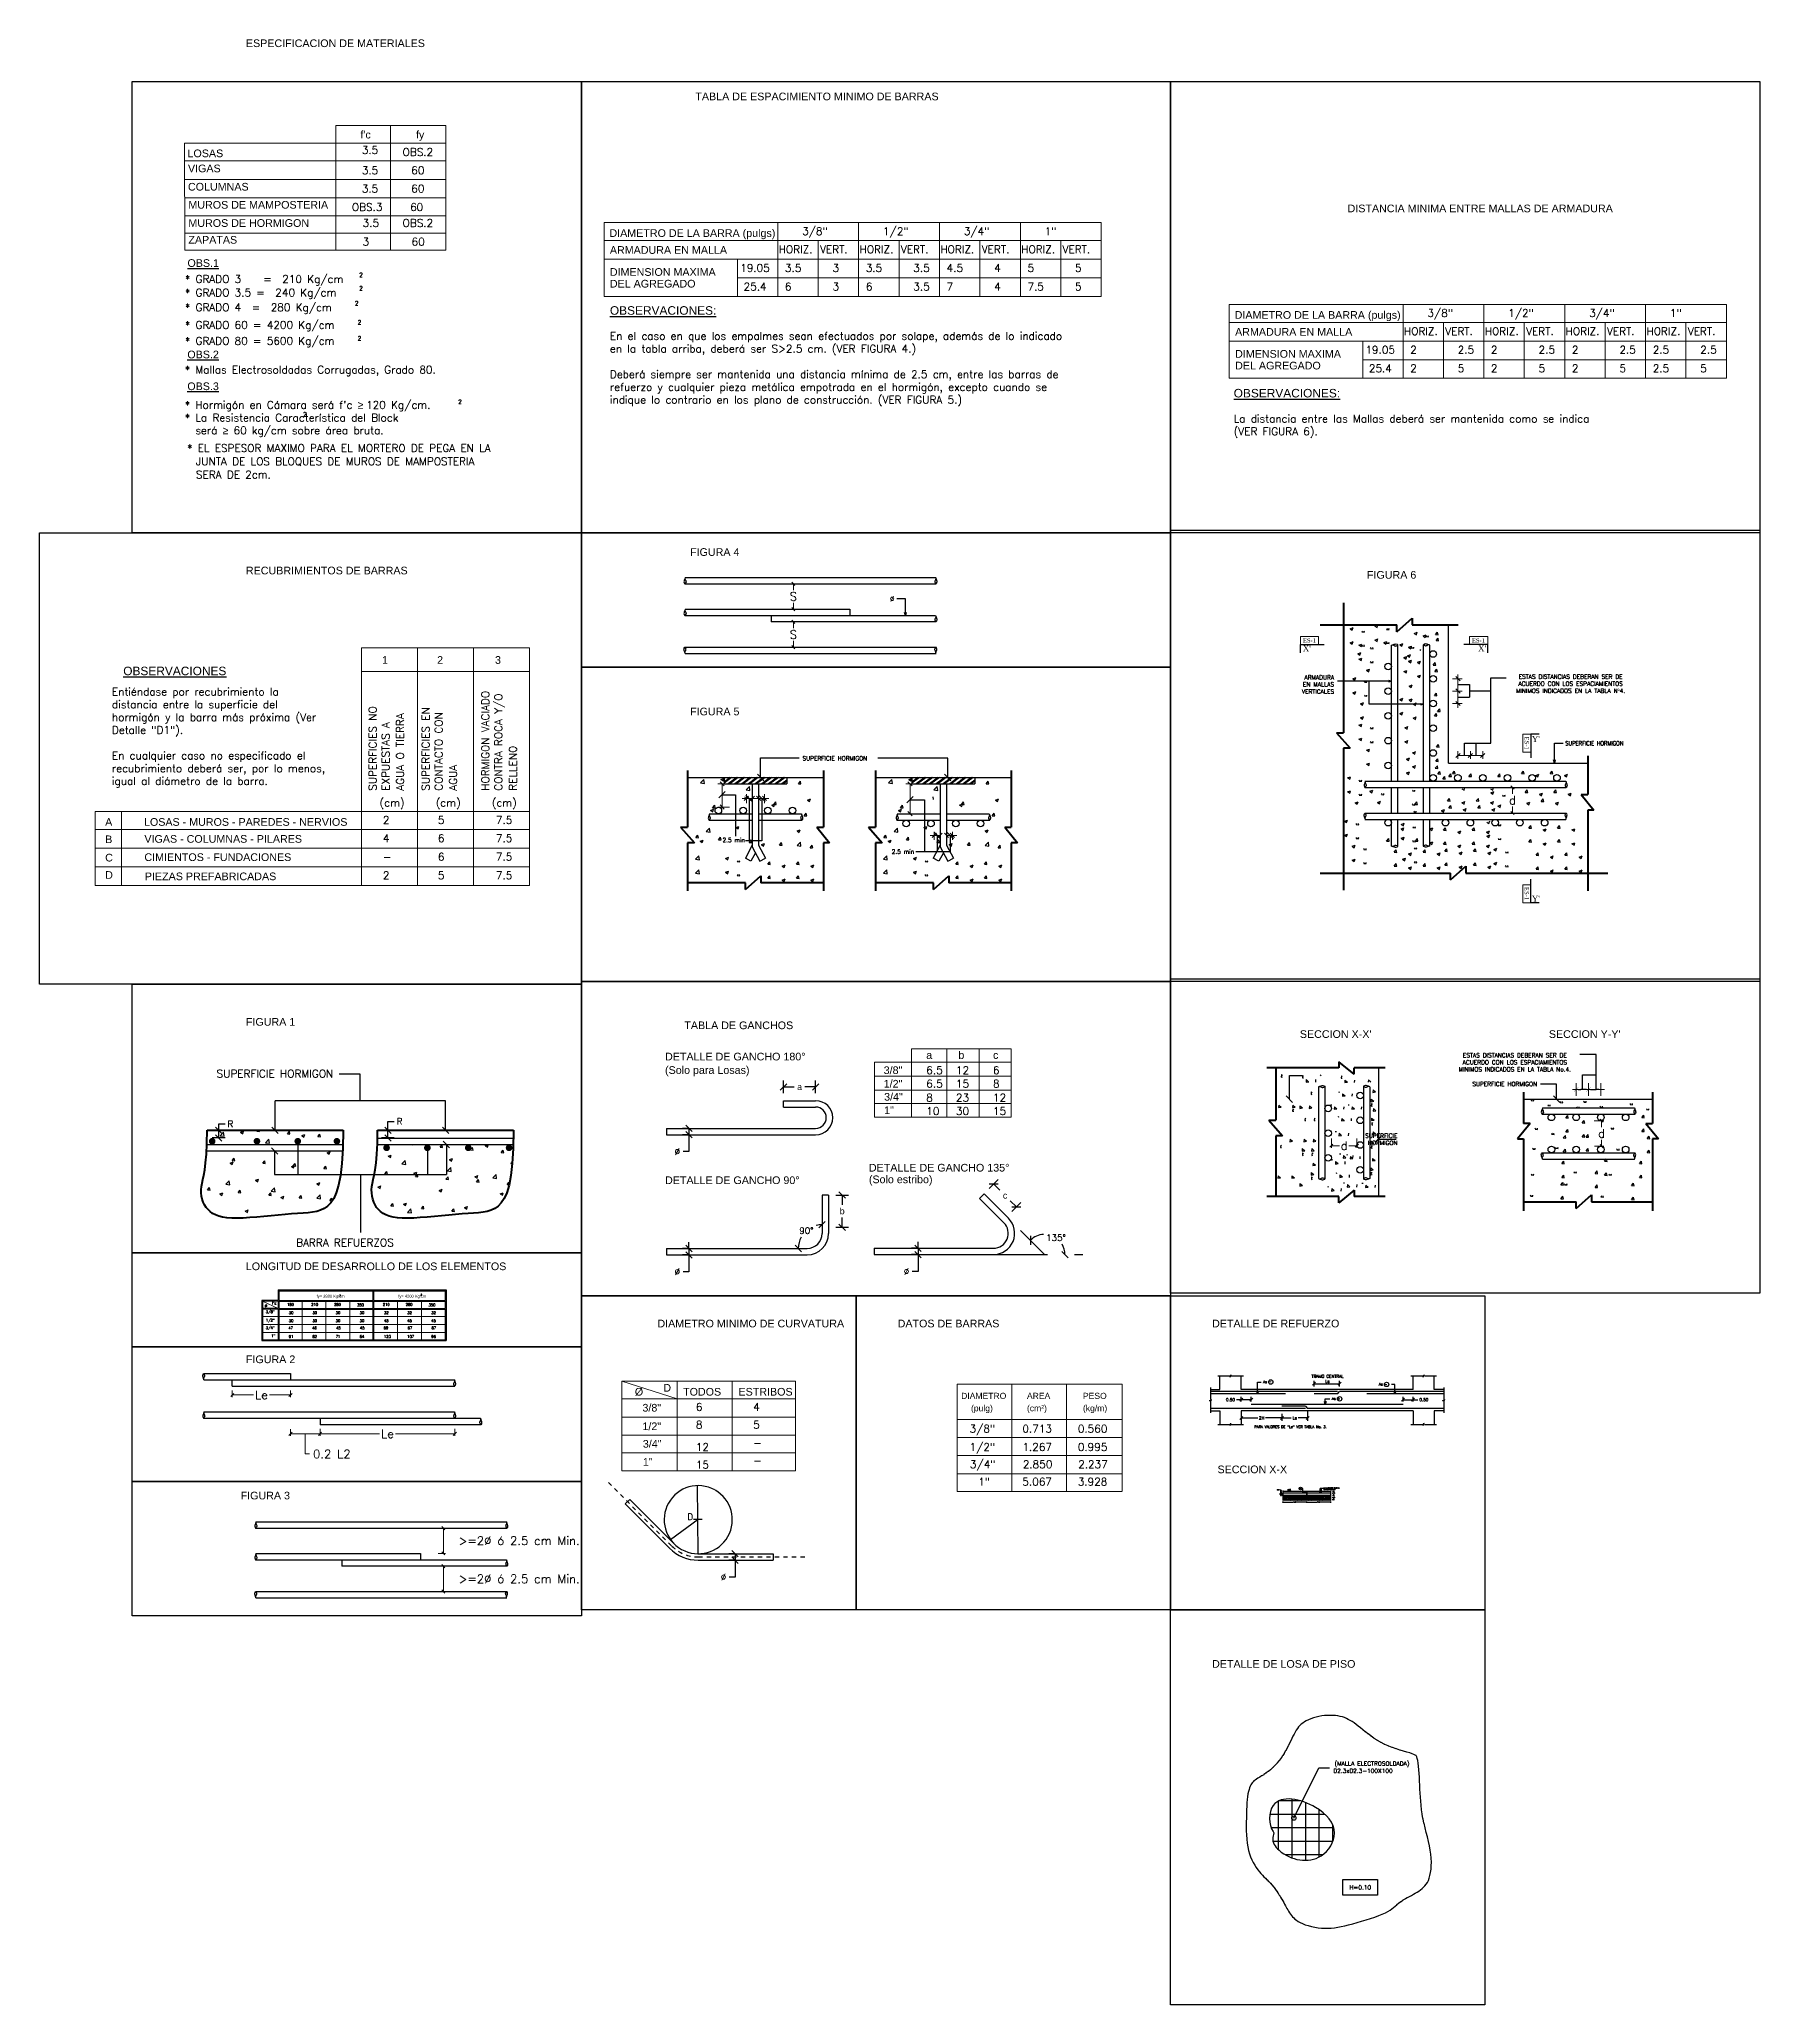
# Model space of a CAD drawing. Header units: millimetres. Extents: x -110 to 118, y 0 to 143.
# Drawn here: x 53.42 to 93.83, y 91.35 to 137.53 of the extents above; entities that cross this region are included whole.
import ezdxf
from ezdxf.enums import TextEntityAlignment as Align

# ---------------------------------------------------------------- set-up
doc = ezdxf.new("R2010")
doc.units = ezdxf.units.MM
doc.header["$PDMODE"] = 3
doc.linetypes.add('DASHED2', pattern=[9.525, 6.35, -3.175])
doc.linetypes.add('HIDDEN2', pattern=[0.1875, 0.125, -0.0625])
doc.layers.get('0').update_dxf_attribs({"lineweight": 0})
for name, color, linetype in [('ACERO', 5, 'Continuous'), ('DETALLES', 7, 'Continuous'), ('DIMTEXTO', 4, 'Continuous'), ('HATCH', 8, 'Continuous'), ('SANITARIOS', 4, 'Continuous'), ('SECCION', 1, 'Continuous'), ('Texto', 4, 'Continuous'), ('textos', 7, 'Continuous')]:
    doc.layers.add(name, color=color, linetype=linetype)
doc.layers.add('DIM', color=7, linetype='Continuous', lineweight=15)
doc.layers.add('NOT TO PLOT', color=7, linetype='Continuous', plot=False)
doc.styles.add('arial', font='arial.ttf')
doc.styles.add('ROMANS', font='romans.shx', dxfattribs={"height": 0.11})
doc.styles.add('SIMPLEX', font='SIMPLEX', dxfattribs={"height": 0.2})
doc.styles.add('SMPLEX', font='simplex.shx')
doc.styles.add('TIMES', font='times.ttf')
doc.styles.add('TITULOS', font='arial.ttf')
doc.dimstyles.new('DIM-10', dxfattribs={"dimscale": 0.1, "dimtxt": 0.2, "dimasz": 0.2, "dimexe": 0.2, "dimexo": 0.2, "dimgap": 0.1, "dimtad": 0, "dimtih": 1, "dimtoh": 1, "dimzin": 0, "dimdsep": 46, "dimtxsty": 'SMPLEX', "dimblk": 'OBLIQUE', "dimcen": 0.2, "dimclrd": 4, "dimclre": 4, "dimclrt": 4, "dimadec": 0, "dimazin": 0, "dimtfac": 1, "dimtmove": 0, "dimatfit": 3, "dimldrblk": 'OPEN30', "dimfxl": 1, "dimtolj": 1, "dimtzin": 0, "dimarcsym": 0})
doc.dimstyles.new('DIM-30', dxfattribs={"dimscale": 0.35, "dimtxt": 0.2, "dimasz": 0.2, "dimexe": 0.2, "dimexo": 0.2, "dimgap": 0.1, "dimtad": 0, "dimtih": 1, "dimtoh": 1, "dimzin": 0, "dimdsep": 46, "dimtxsty": 'SMPLEX', "dimblk1": 'OBLIQUE', "dimblk2": 'OBLIQUE', "dimsah": 1, "dimcen": 0.2, "dimclrd": 4, "dimclre": 4, "dimclrt": 4, "dimadec": 0, "dimazin": 0, "dimtfac": 1, "dimtmove": 0, "dimatfit": 3, "dimldrblk": 'OPEN30', "dimfxl": 1, "dimtolj": 1, "dimtzin": 0, "dimarcsym": 0})
doc.dimstyles.new('DIM-50', dxfattribs={"dimscale": 0.5, "dimtxt": 0.2, "dimasz": 0.15, "dimexe": 0.1, "dimexo": 0.2, "dimgap": 0.1, "dimtad": 0, "dimtih": 1, "dimtoh": 1, "dimzin": 0, "dimdsep": 46, "dimtxsty": 'SIMPLEX', "dimblk": 'OBLIQUE', "dimcen": 0.2, "dimclrd": 256, "dimclre": 256, "dimclrt": 256, "dimadec": 0, "dimazin": 0, "dimtfac": 1, "dimtmove": 0, "dimatfit": 3, "dimldrblk": 'OPEN30', "dimfxl": 1, "dimtolj": 1, "dimtzin": 0, "dimlwd": -1, "dimlwe": -1, "dimarcsym": 0})
doc.dimstyles.new('DIM-75', dxfattribs={"dimscale": 0.75, "dimtxt": 0.2, "dimasz": 0.2, "dimexe": 0.2, "dimexo": 0.2, "dimgap": 0.1, "dimtad": 0, "dimtih": 1, "dimtoh": 1, "dimzin": 0, "dimdsep": 46, "dimtxsty": 'SMPLEX', "dimblk1": 'OBLIQUE', "dimblk2": 'OBLIQUE', "dimsah": 1, "dimcen": 0.2, "dimclrd": 4, "dimclre": 4, "dimclrt": 4, "dimadec": 0, "dimazin": 0, "dimtfac": 1, "dimtmove": 0, "dimatfit": 3, "dimldrblk": 'OBLIQUE', "dimfxl": 0.2, "dimfxlon": 1, "dimtfill": 1, "dimtolj": 1, "dimtzin": 0, "dimarcsym": 0})
doc.dimstyles.new('DIMENSION-10', dxfattribs={"dimscale": 0.1, "dimtxt": 0.2, "dimasz": 0.2, "dimexe": 0.2, "dimexo": 0.2, "dimgap": 0.1, "dimtad": 0, "dimtih": 1, "dimtoh": 1, "dimzin": 0, "dimdsep": 46, "dimtxsty": 'SMPLEX', "dimblk1": 'OBLIQUE', "dimblk2": 'OBLIQUE', "dimsah": 1, "dimcen": 0.2, "dimclrd": 4, "dimclre": 4, "dimclrt": 4, "dimadec": 0, "dimazin": 0, "dimtfac": 1, "dimtmove": 0, "dimatfit": 3, "dimldrblk": 'OPEN30', "dimfxl": 1, "dimtolj": 1, "dimtzin": 0, "dimarcsym": 0})

msp = doc.modelspace()

# ---------------------------------------------------------------- texts
at = {"layer": 'DETALLES', "color": 1, "style": 'SMPLEX'}
msp.add_text('D', height=0.15, dxfattribs=at).set_placement((68.642, 102.742))
at = {"layer": 'DIMTEXTO', "linetype": 'Continuous', "char_height": 0.18, "attachment_point": 4, "style": 'TITULOS'}
for s, insert in [('\\pi-0.36,l0.54,t0.54;ESPECIFICACION DE MATERIALES', (58.093, 137.434)), ('\\pi-0.36,l0.54,t0.54;TABLA DE ESPACIMIENTO MINIMO DE BARRAS', (68.65, 136.184)), ('\\pi-0.36,l0.54,t0.54;DISTANCIA MINIMA ENTRE MALLAS DE ARMADURA', (83.97, 133.553)), ('\\pi-0.36,l0.54,t0.54;RECUBRIMIENTOS DE BARRAS', (58.093, 125.046)), ('\\pi-0.36,l0.54,t0.54;FIGURA 4', (68.526, 125.48)), ('\\pi-0.36,l0.54,t0.54;FIGURA 6', (84.425, 124.944)), ('\\pi-0.36,l0.54,t0.54;FIGURA 5', (68.526, 121.734)), ('\\pi-0.36,l0.54,t0.54;FIGURA 1', (58.093, 114.442)), ('\\pi-0.36,l0.54,t0.54;TABLA DE GANCHOS', (68.391, 114.361)), ("\\pi-0.36,l0.54,t0.54;SECCION X-X'", (82.849, 114.155)), ("\\pi-0.36,l0.54,t0.54;SECCION Y-Y'", (88.698, 114.155)), ('\\pi-0.36,l0.54,t0.54;LONGITUD DE DESARROLLO DE LOS ELEMENTOS ', (58.091, 108.699)), ('\\pi-0.36,l0.54,t0.54;DIAMETRO MINIMO DE CURVATURA', (67.759, 107.355)), ('\\pi-0.36,l0.54,t0.54;DATOS DE BARRAS', (73.402, 107.355)), ('\\pi-0.36,l0.54,t0.54;DETALLE DE REFUERZO', (80.787, 107.355)), ('\\pi-0.36,l0.54,t0.54;FIGURA 2', (58.093, 106.514)), ('\\pi-0.36,l0.54,t0.54;SECCION X-X', (80.915, 103.928)), ('\\pi-0.36,l0.54,t0.54;FIGURA 3', (57.969, 103.313)), ('\\pi-0.36,l0.54,t0.54;DETALLE DE LOSA DE PISO', (80.787, 99.358))]:
    msp.add_mtext(s, dxfattribs=dict(at, insert=insert))
at = {"layer": 'DIMTEXTO', "style": 'SIMPLEX'}
for s, insert, char_height, attachment_point in [('RELLENO COMPACTADO', (83.042, 103.262), 0.02, 7), ('{\\Fromans|c0;\\C4;(MALLA ELECTROSOLDADA)}', (84.724, 97.002), 0.1, 5), ('{\\C4;D2.3xD2.3-100X100}', (84.512, 96.847), 0.1, 5), ('{\\Fromans|c0;\\C4;H=0.10}', (84.449, 94.109), 0.1, 5)]:
    msp.add_mtext(s, dxfattribs=dict(at, insert=insert, char_height=char_height, attachment_point=attachment_point))
at = {"layer": 'Texto', "color": 1, "style": 'SIMPLEX'}
for s, p in [('* EL ESPESOR MAXIMO PARA EL MORTERO DE PEGA EN LA', (56.894, 127.833)), ('  JUNTA DE LOS BLOQUES DE MUROS DE MAMPOSTERIA', (56.854, 127.521)), ('  SERA DE 2cm.', (56.854, 127.212))]:
    msp.add_text(s, height=0.18, dxfattribs=at).set_placement(p)
at = {"layer": 'textos', "color": 1}
for s, height, style, p in [("f'c", 0.18, 'TITULOS', (60.962, 135.198)), ('fy', 0.18, 'TITULOS', (62.268, 135.198)), ('LOSAS', 0.18, 'TITULOS', (56.901, 134.758)), ('3.5', 0.18, 'SIMPLEX', (60.995, 134.837)), ('OBS.2', 0.18, 'SIMPLEX', (61.955, 134.788)), ('VIGAS', 0.18, 'TITULOS', (56.912, 134.404)), ('3.5', 0.18, 'SIMPLEX', (60.995, 134.36)), ('60', 0.18, 'SIMPLEX', (62.156, 134.36)), ('COLUMNAS', 0.18, 'TITULOS', (56.912, 133.974)), ('3.5', 0.18, 'SIMPLEX', (60.995, 133.93)), ('60', 0.18, 'SIMPLEX', (62.156, 133.93)), ('MUROS DE MAMPOSTERIA', 0.18, 'TITULOS', (56.922, 133.549)), ('OBS.3', 0.18, 'SIMPLEX', (60.763, 133.495)), ('60', 0.18, 'SIMPLEX', (62.13, 133.495)), ('MUROS DE HORMIGON', 0.18, 'TITULOS', (56.922, 133.121)), ('3.5', 0.18, 'SIMPLEX', (61.016, 133.123)), ('OBS.2', 0.18, 'SIMPLEX', (61.955, 133.123)), ('DIAMETRO DE LA BARRA (pulgs)', 0.18, 'TITULOS', (66.812, 132.885)), ('3/8"', 0.18, 'SIMPLEX', (71.339, 132.93)), ('1/2"', 0.18, 'SIMPLEX', (73.238, 132.93)), ('3/4"', 0.18, 'SIMPLEX', (75.137, 132.93)), ('1"', 0.18, 'SIMPLEX', (77.036, 132.93)), ('ZAPATAS', 0.18, 'TITULOS', (56.922, 132.727)), ('3', 0.18, 'SIMPLEX', (61.011, 132.682)), ('60', 0.18, 'SIMPLEX', (62.166, 132.682)), ('ARMADURA EN MALLA', 0.18, 'TITULOS', (66.822, 132.488)), ('HORIZ.', 0.18, 'SIMPLEX', (70.788, 132.504)), ('VERT.', 0.18, 'SIMPLEX', (71.759, 132.504)), ('HORIZ.', 0.18, 'SIMPLEX', (72.688, 132.504)), ('VERT.', 0.18, 'SIMPLEX', (73.658, 132.504)), ('HORIZ.', 0.18, 'SIMPLEX', (74.587, 132.504)), ('VERT.', 0.18, 'SIMPLEX', (75.557, 132.504)), ('HORIZ.', 0.18, 'SIMPLEX', (76.486, 132.504)), ('VERT.', 0.18, 'SIMPLEX', (77.456, 132.504)), ('%%UOBS.1', 0.18, 'TITULOS', (56.9, 132.181)), ('DIMENSION MAXIMA ', 0.18, 'TITULOS', (66.822, 131.971)), ('19.05', 0.18, 'SIMPLEX', (69.883, 132.066)), ('3.5', 0.18, 'SIMPLEX', (70.934, 132.066)), ('3', 0.18, 'SIMPLEX', (72.05, 132.066)), ('3.5', 0.18, 'SIMPLEX', (72.833, 132.066)), ('3.5', 0.18, 'SIMPLEX', (73.949, 132.066)), ('4.5', 0.18, 'SIMPLEX', (74.732, 132.066)), ('4', 0.18, 'SIMPLEX', (75.849, 132.066)), ('5', 0.18, 'SIMPLEX', (76.631, 132.066)), ('5', 0.18, 'SIMPLEX', (77.748, 132.066)), ('* GRADO 3   =  210 Kg/cm', 0.18, 'SIMPLEX', (56.843, 131.805)), ('* GRADO 3.5 =  240 Kg/cm', 0.18, 'SIMPLEX', (56.843, 131.488)), ('2', 0.1, 'SIMPLEX', (60.934, 131.942)), ('2', 0.1, 'SIMPLEX', (60.934, 131.625)), ('DEL AGREGADO', 0.18, 'TITULOS', (66.822, 131.696)), ('25.4', 0.18, 'SIMPLEX', (69.963, 131.629)), ('6', 0.18, 'SIMPLEX', (70.934, 131.629)), ('3', 0.18, 'SIMPLEX', (72.05, 131.629)), ('6', 0.18, 'SIMPLEX', (72.833, 131.629)), ('3.5', 0.18, 'SIMPLEX', (73.949, 131.629)), ('7', 0.18, 'SIMPLEX', (74.732, 131.629)), ('4', 0.18, 'SIMPLEX', (75.849, 131.629)), ('7.5', 0.18, 'SIMPLEX', (76.631, 131.629)), ('5', 0.18, 'SIMPLEX', (77.748, 131.629)), ('* GRADO 4  =  280 Kg/cm', 0.18, 'SIMPLEX', (56.843, 131.14)), ('2', 0.1, 'SIMPLEX', (60.832, 131.276)), ('%%UOBSERVACIONES:', 0.2, 'TITULOS', (66.823, 131.057)), ('DIAMETRO DE LA BARRA (pulgs)', 0.18, 'TITULOS', (81.498, 130.962)), ('3/8"', 0.18, 'SIMPLEX', (86.025, 131.006)), ('1/2"', 0.18, 'SIMPLEX', (87.924, 131.006)), ('3/4"', 0.18, 'SIMPLEX', (89.823, 131.006)), ('1"', 0.18, 'SIMPLEX', (91.722, 131.006)), ('* GRADO 60 = 4200 Kg/cm', 0.18, 'SIMPLEX', (56.843, 130.727)), ('2', 0.1, 'SIMPLEX', (60.897, 130.827)), ('ARMADURA EN MALLA', 0.18, 'TITULOS', (81.508, 130.564)), ('HORIZ.', 0.18, 'SIMPLEX', (85.475, 130.58)), ('VERT.', 0.18, 'SIMPLEX', (86.445, 130.58)), ('HORIZ.', 0.18, 'SIMPLEX', (87.374, 130.58)), ('VERT.', 0.18, 'SIMPLEX', (88.344, 130.58)), ('HORIZ.', 0.18, 'SIMPLEX', (89.273, 130.58)), ('VERT.', 0.18, 'SIMPLEX', (90.244, 130.58)), ('HORIZ.', 0.18, 'SIMPLEX', (91.172, 130.58)), ('VERT.', 0.18, 'SIMPLEX', (92.143, 130.58)), ('* GRADO 80 = 5600 Kg/cm', 0.18, 'SIMPLEX', (56.843, 130.352)), ('%%UOBS.2', 0.18, 'TITULOS', (56.897, 130.033)), ('2', 0.1, 'SIMPLEX', (60.897, 130.452)), ('DIMENSION MAXIMA ', 0.18, 'TITULOS', (81.508, 130.047)), ('19.05', 0.18, 'SIMPLEX', (84.569, 130.143)), ('2', 0.18, 'SIMPLEX', (85.62, 130.143)), ('2.5', 0.18, 'SIMPLEX', (86.737, 130.143)), ('2', 0.18, 'SIMPLEX', (87.519, 130.143)), ('2.5', 0.18, 'SIMPLEX', (88.636, 130.143)), ('2', 0.18, 'SIMPLEX', (89.419, 130.143)), ('2.5', 0.18, 'SIMPLEX', (90.535, 130.143)), ('2.5', 0.18, 'SIMPLEX', (91.318, 130.143)), ('2.5', 0.18, 'SIMPLEX', (92.434, 130.143)), ('* Mallas Electrosoldadas Corrugadas, Grado 80.', 0.18, 'SIMPLEX', (56.84, 129.677)), ('DEL AGREGADO', 0.18, 'TITULOS', (81.508, 129.772)), ('25.4', 0.18, 'SIMPLEX', (84.65, 129.706)), ('2', 0.18, 'SIMPLEX', (85.62, 129.706)), ('5', 0.18, 'SIMPLEX', (86.737, 129.706)), ('2', 0.18, 'SIMPLEX', (87.519, 129.706)), ('5', 0.18, 'SIMPLEX', (88.636, 129.706)), ('2', 0.18, 'SIMPLEX', (89.419, 129.706)), ('5', 0.18, 'SIMPLEX', (90.535, 129.706)), ('2.5', 0.18, 'SIMPLEX', (91.318, 129.706)), ('5', 0.18, 'SIMPLEX', (92.434, 129.706)), ('%%UOBS.3', 0.18, 'TITULOS', (56.897, 129.286)), ('%%UOBSERVACIONES:', 0.2, 'TITULOS', (81.475, 129.114)), ('2', 0.1, 'SIMPLEX', (63.26, 128.96)), ('2', 0.1, 'SIMPLEX', (59.617, 128.668)), ('1', 0.18, 'TITULOS', (61.471, 122.856)), ('2', 0.18, 'TITULOS', (62.765, 122.856)), ('3', 0.18, 'TITULOS', (64.124, 122.856)), ('%%UOBSERVACIONES', 0.2, 'TITULOS', (55.392, 122.588)), ('(cm)', 0.18, 'SIMPLEX', (61.415, 119.503)), ('(cm)', 0.18, 'SIMPLEX', (62.732, 119.503)), ('(cm)', 0.18, 'SIMPLEX', (64.049, 119.503)), ('A', 0.18, 'TITULOS', (54.967, 119.05)), ('LOSAS - MUROS - PAREDES - NERVIOS', 0.18, 'TITULOS', (55.879, 119.05)), ('2', 0.18, 'SIMPLEX', (61.491, 119.094)), ('5', 0.18, 'SIMPLEX', (62.785, 119.094)), ('7.5', 0.18, 'SIMPLEX', (64.144, 119.094)), ('B', 0.18, 'TITULOS', (54.967, 118.642)), ('VIGAS - COLUMNAS - PILARES', 0.18, 'TITULOS', (55.889, 118.652)), ('4', 0.18, 'SIMPLEX', (61.491, 118.668)), ('6', 0.18, 'SIMPLEX', (62.785, 118.668)), ('7.5', 0.18, 'SIMPLEX', (64.144, 118.668)), ('C', 0.18, 'TITULOS', (54.967, 118.212)), ('CIMIENTOS - FUNDACIONES', 0.18, 'TITULOS', (55.889, 118.223)), ('-', 0.18, 'SIMPLEX', (61.491, 118.231)), ('6', 0.18, 'SIMPLEX', (62.785, 118.231)), ('7.5', 0.18, 'SIMPLEX', (64.144, 118.231)), ('D', 0.18, 'TITULOS', (54.967, 117.804)), ('PIEZAS PREFABRICADAS', 0.18, 'TITULOS', (55.899, 117.772)), ('2', 0.18, 'SIMPLEX', (61.491, 117.794)), ('5', 0.18, 'SIMPLEX', (62.785, 117.794)), ('7.5', 0.18, 'SIMPLEX', (64.144, 117.794)), ('DETALLE DE GANCHO 180%%d', 0.18, 'TITULOS', (68.118, 113.538)), ('a', 0.18, 'TITULOS', (74.254, 113.573)), ('b', 0.18, 'TITULOS', (75.008, 113.573)), ('c', 0.18, 'TITULOS', (75.822, 113.573)), ('(Solo para Losas)', 0.18, 'TITULOS', (68.118, 113.221)), ('3/8"', 0.18, 'TITULOS', (73.254, 113.217)), ('6.5', 0.18, 'SIMPLEX', (74.254, 113.217)), ('12', 0.18, 'SIMPLEX', (74.951, 113.217)), ('6', 0.18, 'SIMPLEX', (75.822, 113.217)), ('1/2"', 0.18, 'TITULOS', (73.254, 112.9)), ('3/4"', 0.18, 'TITULOS', (73.264, 112.593)), ('8', 0.18, 'SIMPLEX', (74.254, 112.573)), ('6.5', 0.18, 'SIMPLEX', (74.254, 112.9)), ('23', 0.18, 'SIMPLEX', (74.951, 112.573)), ('15', 0.18, 'SIMPLEX', (74.951, 112.9)), ('8', 0.18, 'SIMPLEX', (75.822, 112.9)), ('12', 0.18, 'SIMPLEX', (75.822, 112.573)), ('1"', 0.18, 'TITULOS', (73.264, 112.277)), ('10', 0.18, 'SIMPLEX', (74.254, 112.257)), ('30', 0.18, 'SIMPLEX', (74.951, 112.257)), ('15', 0.18, 'SIMPLEX', (75.822, 112.257)), ('(Solo estribo)', 0.18, 'TITULOS', (72.906, 110.653)), ('DETALLE DE GANCHO 135%%d', 0.18, 'TITULOS', (72.906, 110.927)), ('DETALLE DE GANCHO 90%%d', 0.18, 'TITULOS', (68.118, 110.633)), ('BARRA REFUERZOS', 0.18, 'SIMPLEX', (59.454, 109.169)), ('%%C', 0.18, 'TITULOS', (67.409, 105.663)), ('D', 0.18, 'TITULOS', (68.078, 105.756)), ('TODOS', 0.18, 'TITULOS', (68.542, 105.663)), ('ESTRIBOS', 0.18, 'TITULOS', (69.843, 105.663)), ('3/8"', 0.18, 'TITULOS', (67.587, 105.288)), ('6', 0.18, 'SIMPLEX', (68.841, 105.307)), ('4', 0.18, 'SIMPLEX', (70.189, 105.307)), ('DIAMETRO', 0.144, 'TITULOS', (75.073, 105.584)), ('(pulg)', 0.144, 'TITULOS', (75.304, 105.295)), ('AREA', 0.144, 'TITULOS', (76.619, 105.584)), ('(cm²)', 0.144, 'TITULOS', (76.619, 105.295)), ('(kg/m)', 0.144, 'TITULOS', (77.934, 105.295)), ('PESO', 0.144, 'TITULOS', (77.934, 105.584)), ('1/2"', 0.18, 'TITULOS', (67.587, 104.852)), ('8', 0.18, 'SIMPLEX', (68.841, 104.89)), ('5', 0.18, 'SIMPLEX', (70.189, 104.89)), ('3/8"', 0.18, 'SIMPLEX', (75.271, 104.794)), ('0.713', 0.18, 'SIMPLEX', (76.512, 104.794)), ('0.560', 0.18, 'SIMPLEX', (77.813, 104.794)), ('3/4"', 0.18, 'TITULOS', (67.597, 104.44)), ('12', 0.18, 'SIMPLEX', (68.841, 104.364)), ('-', 0.18, 'SIMPLEX', (70.189, 104.464)), ('1/2"', 0.18, 'SIMPLEX', (75.271, 104.365)), ('1.267', 0.18, 'SIMPLEX', (76.512, 104.365)), ('0.995', 0.18, 'SIMPLEX', (77.813, 104.365)), ('1"', 0.18, 'TITULOS', (67.597, 104.015)), ('15', 0.18, 'SIMPLEX', (68.841, 103.947)), ('-', 0.18, 'SIMPLEX', (70.189, 104.047)), ('3/4"', 0.18, 'SIMPLEX', (75.28, 103.96)), ('2.850', 0.18, 'SIMPLEX', (76.521, 103.96)), ('2.237', 0.18, 'SIMPLEX', (77.822, 103.96)), ('1"', 0.18, 'SIMPLEX', (75.472, 103.549)), ('5.067', 0.18, 'SIMPLEX', (76.511, 103.549)), ('3.928', 0.18, 'SIMPLEX', (77.812, 103.549))]:
    msp.add_text(s, height=height, dxfattribs=dict(at, style=style)).set_placement(p)
at = {"layer": 'textos', "ltscale": 0.5, "style": 'TIMES'}
msp.add_text("X'", height=0.1375, dxfattribs=at).set_placement((83.099, 123.288), align=Align.TOP_LEFT)
for rotation, p in [(360, (83.254, 123.404)), (270, (88.359, 120.991)), (270, (88.359, 117.457))]:
    msp.add_text('ES-1', height=0.1, rotation=rotation, dxfattribs=at).set_placement(p, align=Align.MIDDLE_CENTER)
msp.add_text('ES-1', height=0.1, dxfattribs=at).set_placement((87.224, 123.404), align=Align.MIDDLE_CENTER)
for s, p in [("X'", (87.403, 123.288)), ("Y'", (88.667, 121.159))]:
    msp.add_text(s, height=0.1375, dxfattribs=at).set_placement(p, align=Align.TOP_RIGHT)
at = {"layer": 'textos', "color": 1, "style": 'SIMPLEX'}
for s, p in [('HORMIGON VACIADO', (63.987, 119.874)), ('CONTRA ROCA Y/O', (64.295, 119.874)), ('SUPERFICIES NO', (61.34, 119.874)), ('EXPUESTAS A', (61.647, 119.874)), ('AGUA O TIERRA', (61.986, 119.874)), ('SUPERFICIES EN', (62.584, 119.874)), ('CONTACTO CON', (62.892, 119.874)), ('RELLENO', (64.633, 119.874)), ('AGUA ', (63.23, 119.874))]:
    msp.add_text(s, height=0.18, rotation=90, dxfattribs=at).set_placement(p)
at = {"layer": 'textos'}
for s, height, style, width, p in [('SUPERFICIE HORMIGON', 0.1, 'ROMANS', 0.85, (89.262, 120.939)), ('fy= 2800 Kg/cm', 0.06757, 'arial', 0.8, (59.934, 107.964)), ('fy= 4200 Kg/cm', 0.06757, 'arial', 0.8, (61.851, 107.964))]:
    msp.add_text(s, height=height, dxfattribs=dict(at, style=style, width=width)).set_placement(p)
at = {"layer": 'textos', "style": 'SIMPLEX'}
for s, height, p in [('SUPERFICIE HORMIGON', 0.1, (71.346, 120.583)), ('2', 0.0338, (62.379, 108.017)), ('%%c', 0.0625, (58.718, 107.741)), ('3/8"', 0.0625, (58.741, 107.603)), ("f'c", 0.0625, (58.882, 107.803)), ('180', 0.0625, (59.241, 107.772)), ('30', 0.0625, (59.281, 107.578)), ('210 ', 0.0625, (59.808, 107.772)), ('30', 0.0625, (59.836, 107.578)), ('280', 0.0625, (60.345, 107.772)), ('30', 0.0625, (60.383, 107.578)), ('2', 0.0338, (60.472, 107.998)), ('350', 0.0625, (60.883, 107.762)), ('30', 0.0625, (60.946, 107.578)), ('210 ', 0.0625, (61.489, 107.772)), ('32', 0.0625, (61.517, 107.578)), ('280', 0.0625, (62.026, 107.772)), ('32', 0.0625, (62.064, 107.578)), ('350', 0.0625, (62.563, 107.762)), ('32', 0.0625, (62.627, 107.578)), ('3/4"', 0.0625, (58.741, 107.226)), ('1/2"', 0.0625, (58.741, 107.402)), ('47', 0.0625, (59.272, 107.221)), ('30', 0.0625, (59.281, 107.391)), ('46', 0.0625, (59.827, 107.221)), ('30', 0.0625, (59.836, 107.391)), ('30', 0.0625, (60.383, 107.391)), ('45', 0.0625, (60.39, 107.221)), ('30', 0.0625, (60.946, 107.391)), ('45', 0.0625, (60.952, 107.221)), ('69', 0.0625, (61.508, 107.221)), ('45', 0.0625, (61.517, 107.391)), ('45', 0.0625, (62.064, 107.391)), ('67', 0.0625, (62.071, 107.221)), ('45', 0.0625, (62.627, 107.391)), ('67', 0.0625, (62.633, 107.221)), ('1"', 0.0625, (58.868, 107.038)), ('91', 0.0625, (59.281, 107.018)), ('82', 0.0625, (59.836, 107.018)), ('71', 0.0625, (60.383, 107.018)), ('64', 0.0625, (60.946, 107.018)), ('123', 0.0625, (61.517, 107.018)), ('107', 0.0625, (62.064, 107.018)), ('96', 0.0625, (62.627, 107.018))]:
    msp.add_text(s, height=height, dxfattribs=at).set_placement(p)
at = {"layer": 'textos', "ltscale": 0.5, "style": 'TIMES'}
msp.add_text("Y'", height=0.1375, dxfattribs=at).set_placement((88.667, 117.229), align=Align.BOTTOM_RIGHT)
at = {"layer": 'textos', "color": 1, "char_height": 0.18, "attachment_point": 1, "style": 'SIMPLEX'}
for s, insert, width in [('En el caso en que los empalmes sean efectuados por solape, además de lo indicado en la tabla arriba, deberá ser S>2.5 cm. (VER FIGURA 4.)\\P\\PDeberá siempre ser mantenida una distancia mínima de 2.5 cm, entre las barras de refuerzo y cualquier pieza metálica empotrada en el hormigón, excepto cuando se indique lo contrario en los plano de construcción. (VER FIGURA 5.)', (66.823, 130.649), 11.5268), ('La distancia entre las Mallas deberá ser mantenida como se indica (VER FIGURA 6).', (81.475, 128.706), 9.6662), ('Entiéndase por recubrimiento la distancia entre la superficie del hormigón y la barra más próxima (Ver Detalle "D1").\\P\\PEn cualquier caso no especificado el recubrimiento deberá ser, por lo menos, igual al diámetro de la barra.', (55.126, 122.291), 5.44558)]:
    msp.add_mtext(s, dxfattribs=dict(at, insert=insert, width=width))
at = {"layer": 'textos', "color": 1, "char_height": 0.18, "style": 'SIMPLEX'}
for s, insert, attachment_point in [("* Hormigón en Cámara será f'c {\\fSymbol|b0|i0|c2|p18;³ }120 Kg/cm.\\P* La Resistencia Característica del Block\\P  será {\\fSymbol|b0|i0|c2|p18;³} 60 kg/cm sobre área bruta.", (56.84, 129.029), 1), ('\\A1;SUPERFICIE HORMIGON', (60.324, 113.227), 6)]:
    msp.add_mtext(s, dxfattribs=dict(at, insert=insert, attachment_point=attachment_point))
at = {"layer": 'textos', "style": 'SIMPLEX'}
for s, insert, char_height, attachment_point in [('%%C', (73.453, 124.383), 0.12, 5), ('ARMADURA\\PEN MALLAS \\PVERTICALES', (83.834, 122.371), 0.1, 6), ('ESTAS DISTANCIAS DEBERAN SER DE\\PACUERDO CON LOS ESPACIAMIENTOS\\PMINIMOS INDICADOS EN LA TABLA Nº4.', (89.389, 122.387), 0.1, 5), ('2.5 min', (69.732, 118.714), 0.1, 5), ('2.5 min', (73.705, 118.444), 0.1, 5), ('ESTAS DISTANCIAS DEBERAN SER DE \\PACUERDO CON LOS ESPACIAMIENTOS\\PMINIMOS INDICADOS EN LA TABLA No.4.', (88.079, 113.71), 0.1, 2), ('\\A1;SUPERFICIE HORMIGON', (88.601, 112.985), 0.1, 6), ('\\A1;SUPERFICIE\\PHORMIGON', (85.322, 111.684), 0.1, 6), ('As -', (82.264, 105.987), 0.06, 5), ('As -', (84.984, 105.929), 0.06, 5), ('As +', (83.88, 105.591), 0.06, 5), ('PARA VALORES DE "Le" VER TABLA No. 3.', (81.959, 104.96), 0.06, 1), ('{\\LN.P.T}', (82.816, 103.457), 0.022, 6), ('JE', (83.062, 103.479), 0.03, 6), ('{\\C4;(MALLA ELECTRO-SOLDADA)}', (83.586, 103.502), 0.02, 1), ('{\\C4;D2.3xD2.3-100X100}', (83.586, 103.468), 0.02, 1)]:
    msp.add_mtext(s, dxfattribs=dict(at, insert=insert, char_height=char_height, attachment_point=attachment_point))

# ---------------------------------------------------------------- blocks, each defined once
blk = doc.blocks.new('_Oblique')
at = {"layer": 'SANITARIOS', "color": 0, "lineweight": -2}
blk.add_line((-0.5, -0.5), (0.5, 0.5), dxfattribs=at)
blk = doc.blocks.new('*D29')
at = {"layer": 'Defpoints', "color": 0, "transparency": 16777216}
for p in [(59.319, 104.976), (60.014, 104.979), (59.319, 104.766)]:
    blk.add_point(p, dxfattribs=at)
at = {"layer": 'DIM', "transparency": 16777216}
for p, q in [((59.319, 104.876), (59.319, 104.716)), ((60.014, 104.879), (60.014, 104.716)), ((60.014, 104.766), (59.319, 104.766)), ((59.667, 104.766), (59.667, 104.291)), ((59.667, 104.291), (59.767, 104.291))]:
    blk.add_line(p, q, dxfattribs=at)
at = {"layer": 'DIM', "transparency": 16777216, "xscale": 0.075, "yscale": 0.075, "zscale": 0.075, "rotation": 180}
blk.add_blockref('_Oblique', (59.319, 104.766), dxfattribs=at)
at = {"layer": 'DIM', "transparency": 16777216, "xscale": 0.075, "yscale": 0.075, "zscale": 0.075}
blk.add_blockref('_Oblique', (60.014, 104.766), dxfattribs=at)
at = {"layer": 'DIM', "transparency": 16777216, "insert": (60.293, 104.291), "char_height": 0.2, "attachment_point": 5, "style": 'SIMPLEX'}
blk.add_mtext('\\A1;0.2 L2', dxfattribs=at)
blk = doc.blocks.new('_Open30')
at = {"layer": 'DIMTEXTO', "color": 0, "lineweight": -2}
for p, q in [((-1, 0.27), (0, 0)), ((0, 0), (-1, -0.27)), ((0, 0), (-1, 0))]:
    blk.add_line(p, q, dxfattribs=at)
blk = doc.blocks.new('*D30')
at = {"layer": 'Defpoints', "color": 0, "transparency": 16777216}
for p in [(57.954, 105.884), (59.319, 105.884), (59.319, 105.678)]:
    blk.add_point(p, dxfattribs=at)
at = {"layer": 'DIM', "transparency": 16777216}
for p, q in [((57.954, 105.784), (57.954, 105.628)), ((59.319, 105.784), (59.319, 105.628)), ((57.954, 105.678), (58.449, 105.678)), ((59.319, 105.678), (58.825, 105.678))]:
    blk.add_line(p, q, dxfattribs=at)
at = {"layer": 'DIM', "transparency": 16777216, "xscale": 0.075, "yscale": 0.075, "zscale": 0.075, "rotation": 180}
blk.add_blockref('_Oblique', (57.954, 105.678), dxfattribs=at)
at = {"layer": 'DIM', "transparency": 16777216, "xscale": 0.075, "yscale": 0.075, "zscale": 0.075}
blk.add_blockref('_Oblique', (59.319, 105.678), dxfattribs=at)
at = {"layer": 'DIM', "transparency": 16777216, "insert": (58.637, 105.678), "char_height": 0.2, "attachment_point": 5, "style": 'SIMPLEX'}
blk.add_mtext('\\A1;Le', dxfattribs=at)
blk = doc.blocks.new('*D31')
at = {"layer": 'Defpoints', "color": 0, "transparency": 16777216}
for p in [(60.014, 104.979), (63.18, 104.979), (60.014, 104.766)]:
    blk.add_point(p, dxfattribs=at)
at = {"layer": 'DIM', "transparency": 16777216}
for p, q in [((60.014, 104.879), (60.014, 104.716)), ((63.18, 104.879), (63.18, 104.716)), ((60.014, 104.766), (61.409, 104.766)), ((63.18, 104.766), (61.785, 104.766))]:
    blk.add_line(p, q, dxfattribs=at)
at = {"layer": 'DIM', "transparency": 16777216, "xscale": 0.075, "yscale": 0.075, "zscale": 0.075, "rotation": 180}
blk.add_blockref('_Oblique', (60.014, 104.766), dxfattribs=at)
at = {"layer": 'DIM', "transparency": 16777216, "xscale": 0.075, "yscale": 0.075, "zscale": 0.075}
blk.add_blockref('_Oblique', (63.18, 104.766), dxfattribs=at)
at = {"layer": 'DIM', "transparency": 16777216, "insert": (61.597, 104.766), "char_height": 0.2, "attachment_point": 5, "style": 'SIMPLEX'}
blk.add_mtext('\\A1;Le', dxfattribs=at)
blk = doc.blocks.new('*D32')
at = {"layer": 'Defpoints', "color": 0, "transparency": 16777216}
for p in [(58.532, 111.897), (58.532, 111.717)]:
    blk.add_point(p, dxfattribs=at)
at = {"layer": 'DIM', "color": 4, "lineweight": -2, "transparency": 16777216}
for p, q in [((57.784, 111.897), (57.484, 111.897)), ((57.634, 111.897), (57.634, 112.047)), ((57.634, 112.047), (57.784, 112.047)), ((57.634, 111.717), (57.634, 111.897)), ((57.784, 111.717), (57.484, 111.717))]:
    blk.add_line(p, q, dxfattribs=at)
at = {"layer": 'DIM', "color": 4, "lineweight": -2, "transparency": 16777216, "xscale": 0.15, "yscale": 0.15, "zscale": 0.15}
for p, rotation in [((57.634, 111.897), 90), ((57.634, 111.717), 270)]:
    blk.add_blockref('_Oblique', p, dxfattribs=dict(at, rotation=rotation))
at = {"layer": 'DIM', "color": 4, "transparency": 16777216, "insert": (57.909, 112.047), "char_height": 0.15, "attachment_point": 5, "style": 'SMPLEX', "bg_fill": 3, "box_fill_scale": 1.1, "bg_fill_color": 256, "bg_fill_true_color": 13158600, "bg_fill_transparency": 0}
blk.add_mtext('\\A1;R', dxfattribs=at)
at = {"layer": 'Defpoints', "color": 0, "transparency": 16777216}
blk.add_point((57.634, 111.897), dxfattribs=at)
blk = doc.blocks.new('*D33')
at = {"layer": 'Defpoints', "color": 0, "transparency": 16777216}
for p in [(62.536, 111.897), (62.536, 111.717)]:
    blk.add_point(p, dxfattribs=at)
at = {"layer": 'DIM', "color": 4, "lineweight": -2, "transparency": 16777216}
for p, q in [((61.758, 111.897), (61.458, 111.897)), ((61.608, 111.897), (61.608, 112.105)), ((61.608, 112.105), (61.758, 112.105)), ((61.608, 111.717), (61.608, 111.897)), ((61.758, 111.717), (61.458, 111.717))]:
    blk.add_line(p, q, dxfattribs=at)
at = {"layer": 'DIM', "color": 4, "lineweight": -2, "transparency": 16777216, "xscale": 0.15, "yscale": 0.15, "zscale": 0.15}
for p, rotation in [((61.608, 111.897), 90), ((61.608, 111.717), 270)]:
    blk.add_blockref('_Oblique', p, dxfattribs=dict(at, rotation=rotation))
at = {"layer": 'DIM', "color": 4, "transparency": 16777216, "insert": (61.883, 112.105), "char_height": 0.15, "attachment_point": 5, "style": 'SMPLEX', "bg_fill": 3, "box_fill_scale": 1.1, "bg_fill_color": 256, "bg_fill_true_color": 13158600, "bg_fill_transparency": 0}
blk.add_mtext('\\A1;R', dxfattribs=at)
at = {"layer": 'Defpoints', "color": 0, "transparency": 16777216}
blk.add_point((61.608, 111.897), dxfattribs=at)
blk = doc.blocks.new('*D37')
at = {"layer": 'Defpoints', "color": 0, "transparency": 16777216}
for p in [(62.681, 101.656), (62.686, 101.061), (62.911, 101.061)]:
    blk.add_point(p, dxfattribs=at)
at = {"layer": 'DIM', "transparency": 16777216}
for p, q in [((62.781, 101.656), (62.961, 101.656)), ((62.911, 101.656), (62.911, 101.061)), ((62.786, 101.061), (62.961, 101.061))]:
    blk.add_line(p, q, dxfattribs=at)
at = {"layer": 'DIM', "transparency": 16777216, "xscale": 0.075, "yscale": 0.075, "zscale": 0.075}
for p, rotation in [((62.911, 101.656), 90), ((62.911, 101.061), 270)]:
    blk.add_blockref('_Oblique', p, dxfattribs=dict(at, rotation=rotation))
at = {"layer": 'DIM', "transparency": 16777216, "insert": (66.114, 101.358), "char_height": 0.2, "attachment_point": 6, "style": 'SIMPLEX'}
blk.add_mtext('\\A1;>=2%%C ó 2.5 cm Min.', dxfattribs=at)
blk = doc.blocks.new('*D38')
at = {"layer": 'Defpoints', "color": 0, "transparency": 16777216}
for p in [(62.681, 102.55), (62.686, 101.956), (62.911, 101.956)]:
    blk.add_point(p, dxfattribs=at)
at = {"layer": 'DIM', "transparency": 16777216}
for p, q in [((62.781, 102.55), (62.961, 102.55)), ((62.911, 102.55), (62.911, 101.956)), ((62.786, 101.956), (62.961, 101.956))]:
    blk.add_line(p, q, dxfattribs=at)
at = {"layer": 'DIM', "transparency": 16777216, "xscale": 0.075, "yscale": 0.075, "zscale": 0.075}
for p, rotation in [((62.911, 102.55), 90), ((62.911, 101.956), 270)]:
    blk.add_blockref('_Oblique', p, dxfattribs=dict(at, rotation=rotation))
at = {"layer": 'DIM', "transparency": 16777216, "insert": (66.114, 102.253), "char_height": 0.2, "attachment_point": 6, "style": 'SIMPLEX'}
blk.add_mtext('\\A1;>=2%%C ó 2.5 cm Min.', dxfattribs=at)
blk = doc.blocks.new('*D34')
at = {"layer": 'Defpoints', "color": 0, "transparency": 16777216}
for p in [(71.806, 110.374), (68.156, 109.119), (71.456, 109.119)]:
    blk.add_point(p, dxfattribs=at)
at = {"layer": 'DIM', "color": 4, "lineweight": -2, "transparency": 16777216}
for start, end in [(90, 104.1283), (151.1169, 180)]:
    blk.add_arc((71.806, 109.119), 0.559, start, end, dxfattribs=at)
at = {"layer": 'DIM', "color": 4, "lineweight": -2, "transparency": 16777216, "xscale": 0.15, "yscale": 0.15, "zscale": 0.15}
for p, rotation in [((71.806, 109.678), 359.9999999999986), ((71.247, 109.119), 269.9999999999981)]:
    blk.add_blockref('_Oblique', p, dxfattribs=dict(at, rotation=rotation))
at = {"layer": 'DIM', "color": 4, "transparency": 16777216, "insert": (71.438, 109.539), "char_height": 0.15, "attachment_point": 5, "style": 'SMPLEX', "bg_fill": 3, "box_fill_scale": 1.1, "bg_fill_color": 256, "bg_fill_true_color": 13158600, "bg_fill_transparency": 0}
blk.add_mtext('\\A1;90°', dxfattribs=at)
at = {"layer": 'Defpoints', "color": 0, "transparency": 16777216}
for p in [(71.806, 109.469), (71.322, 109.398)]:
    blk.add_point(p, dxfattribs=at)
blk = doc.blocks.new('*D35')
at = {"layer": 'Defpoints', "color": 0, "transparency": 16777216}
for p in [(68.751, 109.119), (68.678, 108.969), (68.751, 108.969)]:
    blk.add_point(p, dxfattribs=at)
at = {"layer": 'DIM', "color": 4, "lineweight": -2, "transparency": 16777216}
for p, q in [((68.678, 109.119), (68.528, 109.119)), ((68.678, 109.119), (68.678, 109.269)), ((68.678, 109.119), (68.678, 108.969)), ((68.678, 108.969), (68.528, 108.969)), ((68.678, 108.572), (68.528, 108.572)), ((68.678, 108.969), (68.678, 108.572))]:
    blk.add_line(p, q, dxfattribs=at)
at = {"layer": 'DIM', "color": 4, "lineweight": -2, "transparency": 16777216, "xscale": 0.15, "yscale": 0.15, "zscale": 0.15}
for p, rotation in [((68.678, 109.119), 270), ((68.678, 108.969), 90)]:
    blk.add_blockref('_Oblique', p, dxfattribs=dict(at, rotation=rotation))
at = {"layer": 'DIM', "color": 4, "transparency": 16777216, "insert": (68.406, 108.572), "char_height": 0.15, "attachment_point": 5, "style": 'SMPLEX', "bg_fill": 3, "box_fill_scale": 1.1, "bg_fill_color": 256, "bg_fill_true_color": 13158600, "bg_fill_transparency": 0}
blk.add_mtext('\\A1;%%C ', dxfattribs=at)
blk = doc.blocks.new('*D36')
at = {"layer": 'Defpoints', "color": 0, "transparency": 16777216}
for p in [(68.678, 111.792), (68.751, 111.942), (68.751, 111.792)]:
    blk.add_point(p, dxfattribs=at)
at = {"layer": 'DIM', "color": 4, "lineweight": -2, "transparency": 16777216}
for p, q in [((68.678, 111.942), (68.528, 111.942)), ((68.678, 111.792), (68.528, 111.792)), ((68.678, 111.942), (68.678, 111.792)), ((68.678, 111.792), (68.678, 111.395)), ((68.678, 111.395), (68.528, 111.395))]:
    blk.add_line(p, q, dxfattribs=at)
at = {"layer": 'DIM', "color": 4, "lineweight": -2, "transparency": 16777216, "xscale": 0.15, "yscale": 0.15, "zscale": 0.15}
for p, rotation in [((68.678, 111.942), 90), ((68.678, 111.792), 270)]:
    blk.add_blockref('_Oblique', p, dxfattribs=dict(at, rotation=rotation))
at = {"layer": 'DIM', "color": 4, "transparency": 16777216, "insert": (68.406, 111.395), "char_height": 0.15, "attachment_point": 5, "style": 'SMPLEX', "bg_fill": 3, "box_fill_scale": 1.1, "bg_fill_color": 256, "bg_fill_true_color": 13158600, "bg_fill_transparency": 0}
blk.add_mtext('\\A1;%%C ', dxfattribs=at)
blk = doc.blocks.new('*D39')
at = {"layer": 'Defpoints', "color": 0, "transparency": 16777216}
for p in [(76.47, 109.544), (75.83, 108.976), (77.93, 108.976), (77.042, 108.971)]:
    blk.add_point(p, dxfattribs=at)
at = {"layer": 'DIM', "color": 4, "lineweight": -2, "transparency": 16777216}
for start, end in [(93.2058, 135), (360, 31.1633)]:
    blk.add_arc((77.037, 108.976), 0.475, start, end, dxfattribs=at)
at = {"layer": 'DIM', "color": 4, "lineweight": -2, "transparency": 16777216, "xscale": 0.15, "yscale": 0.15, "zscale": 0.15}
for p, rotation in [((76.701, 109.312), 224.9999999999983), ((77.512, 108.976), 269.9999999999999)]:
    blk.add_blockref('_Oblique', p, dxfattribs=dict(at, rotation=rotation))
at = {"layer": 'DIM', "color": 4, "transparency": 16777216, "insert": (77.3, 109.372), "char_height": 0.15, "attachment_point": 5, "style": 'SMPLEX', "bg_fill": 3, "box_fill_scale": 1.1, "bg_fill_color": 256, "bg_fill_true_color": 13158600, "bg_fill_transparency": 0}
blk.add_mtext('\\A1;135°', dxfattribs=at)
at = {"layer": 'Defpoints', "color": 0, "transparency": 16777216}
blk.add_point((77.037, 109.451), dxfattribs=at)
blk = doc.blocks.new('*D40')
at = {"layer": 'Defpoints', "color": 0, "transparency": 16777216}
for p in [(71.956, 110.374), (72.279, 110.374), (71.956, 109.619)]:
    blk.add_point(p, dxfattribs=at)
at = {"layer": 'DIM', "color": 4, "lineweight": -2, "transparency": 16777216}
for p, q in [((72.129, 110.374), (72.429, 110.374)), ((72.279, 110.374), (72.279, 110.148)), ((72.129, 109.619), (72.429, 109.619)), ((72.279, 109.619), (72.279, 109.845))]:
    blk.add_line(p, q, dxfattribs=at)
at = {"layer": 'DIM', "color": 4, "lineweight": -2, "transparency": 16777216, "xscale": 0.15, "yscale": 0.15, "zscale": 0.15}
for p, rotation in [((72.279, 110.374), 90), ((72.279, 109.619), 270)]:
    blk.add_blockref('_Oblique', p, dxfattribs=dict(at, rotation=rotation))
at = {"layer": 'DIM', "color": 4, "transparency": 16777216, "insert": (72.279, 109.996), "char_height": 0.15, "attachment_point": 5, "style": 'TITULOS', "bg_fill": 3, "box_fill_scale": 1.1, "bg_fill_color": 256, "bg_fill_true_color": 13158600, "bg_fill_transparency": 0}
blk.add_mtext('\\A1;b', dxfattribs=at)
blk = doc.blocks.new('*D41')
at = {"layer": 'Defpoints', "color": 0, "transparency": 16777216}
for p in [(75.611, 110.403), (76.145, 109.869)]:
    blk.add_point(p, dxfattribs=at)
at = {"layer": 'DIM', "color": 4, "lineweight": -2, "transparency": 16777216}
for p, q in [((75.733, 110.525), (75.945, 110.737)), ((75.839, 110.631), (75.984, 110.486)), ((76.373, 110.097), (76.228, 110.241)), ((76.267, 109.991), (76.479, 110.203))]:
    blk.add_line(p, q, dxfattribs=at)
at = {"layer": 'DIM', "color": 4, "lineweight": -2, "transparency": 16777216, "xscale": 0.15, "yscale": 0.15, "zscale": 0.15}
for p, rotation in [((75.839, 110.631), 135.0000000000003), ((76.373, 110.097), 315.0000000000003)]:
    blk.add_blockref('_Oblique', p, dxfattribs=dict(at, rotation=rotation))
at = {"layer": 'DIM', "color": 4, "transparency": 16777216, "insert": (76.106, 110.364), "char_height": 0.15, "attachment_point": 5, "style": 'TITULOS', "bg_fill": 3, "box_fill_scale": 1.1, "bg_fill_color": 256, "bg_fill_true_color": 13158600, "bg_fill_transparency": 0}
blk.add_mtext('\\A1;c', dxfattribs=at)
at = {"layer": 'Defpoints', "color": 0, "transparency": 16777216}
blk.add_point((75.839, 110.631), dxfattribs=at)
blk = doc.blocks.new('*D42')
at = {"layer": 'Defpoints', "color": 0, "transparency": 16777216}
for p in [(74.061, 108.976), (74.134, 109.126), (74.134, 108.976)]:
    blk.add_point(p, dxfattribs=at)
at = {"layer": 'DIM', "color": 4, "lineweight": -2, "transparency": 16777216}
for p, q in [((74.061, 109.126), (73.911, 109.126)), ((74.061, 108.976), (73.911, 108.976)), ((74.061, 109.126), (74.061, 109.276)), ((74.061, 109.126), (74.061, 108.976)), ((74.061, 108.976), (74.061, 108.579)), ((74.061, 108.579), (73.911, 108.579))]:
    blk.add_line(p, q, dxfattribs=at)
at = {"layer": 'DIM', "color": 4, "lineweight": -2, "transparency": 16777216, "xscale": 0.15, "yscale": 0.15, "zscale": 0.15}
for p, rotation in [((74.061, 109.126), 270), ((74.061, 108.976), 90)]:
    blk.add_blockref('_Oblique', p, dxfattribs=dict(at, rotation=rotation))
at = {"layer": 'DIM', "color": 4, "transparency": 16777216, "insert": (73.789, 108.579), "char_height": 0.15, "attachment_point": 5, "style": 'SMPLEX', "bg_fill": 3, "box_fill_scale": 1.1, "bg_fill_color": 256, "bg_fill_true_color": 13158600, "bg_fill_transparency": 0}
blk.add_mtext('\\A1;%%C ', dxfattribs=at)
blk = doc.blocks.new('*D43')
at = {"layer": 'Defpoints', "color": 0, "transparency": 16777216}
for p in [(70.901, 112.915), (70.901, 112.592), (71.656, 112.592)]:
    blk.add_point(p, dxfattribs=at)
at = {"layer": 'DIM', "color": 4, "lineweight": -2, "transparency": 16777216}
for p, q in [((70.901, 112.765), (70.901, 113.065)), ((70.901, 112.915), (71.154, 112.915)), ((71.656, 112.915), (71.404, 112.915)), ((71.656, 112.765), (71.656, 113.065))]:
    blk.add_line(p, q, dxfattribs=at)
at = {"layer": 'DIM', "color": 4, "lineweight": -2, "transparency": 16777216, "xscale": 0.15, "yscale": 0.15, "zscale": 0.15, "rotation": 180}
blk.add_blockref('_Oblique', (70.901, 112.915), dxfattribs=at)
at = {"layer": 'DIM', "color": 4, "lineweight": -2, "transparency": 16777216, "xscale": 0.15, "yscale": 0.15, "zscale": 0.15}
blk.add_blockref('_Oblique', (71.656, 112.915), dxfattribs=at)
at = {"layer": 'DIM', "color": 4, "transparency": 16777216, "insert": (71.279, 112.915), "char_height": 0.15, "attachment_point": 5, "style": 'TITULOS', "bg_fill": 3, "box_fill_scale": 1.1, "bg_fill_color": 256, "bg_fill_true_color": 13158600, "bg_fill_transparency": 0}
blk.add_mtext('\\A1;a', dxfattribs=at)
blk = doc.blocks.new('*D46')
at = {"layer": 'Defpoints', "color": 0, "transparency": 16777216}
for p in [(71.133, 123.84), (71.133, 123.246), (71.133, 123.246)]:
    blk.add_point(p, dxfattribs=at)
at = {"layer": 'DIM', "transparency": 16777216}
for p, q in [((71.033, 123.84), (71.083, 123.84)), ((71.133, 123.84), (71.133, 123.693)), ((71.133, 123.246), (71.133, 123.393)), ((71.033, 123.246), (71.083, 123.246))]:
    blk.add_line(p, q, dxfattribs=at)
at = {"layer": 'DIM', "transparency": 16777216, "xscale": 0.075, "yscale": 0.075, "zscale": 0.075}
for p, rotation in [((71.133, 123.84), 90), ((71.133, 123.246), 270)]:
    blk.add_blockref('_Oblique', p, dxfattribs=dict(at, rotation=rotation))
at = {"layer": 'DIM', "transparency": 16777216, "insert": (71.133, 123.543), "char_height": 0.2, "attachment_point": 5, "style": 'SIMPLEX'}
blk.add_mtext('\\A1;S', dxfattribs=at)
blk = doc.blocks.new('*D47')
at = {"layer": 'Defpoints', "color": 0, "transparency": 16777216}
for p in [(71.133, 124.735), (71.133, 124.14), (71.133, 124.14)]:
    blk.add_point(p, dxfattribs=at)
at = {"layer": 'DIM', "transparency": 16777216}
for p, q in [((71.033, 124.735), (71.083, 124.735)), ((71.133, 124.735), (71.133, 124.588)), ((71.133, 124.14), (71.133, 124.288)), ((71.033, 124.14), (71.083, 124.14))]:
    blk.add_line(p, q, dxfattribs=at)
at = {"layer": 'DIM', "transparency": 16777216, "xscale": 0.075, "yscale": 0.075, "zscale": 0.075}
for p, rotation in [((71.133, 124.735), 90), ((71.133, 124.14), 270)]:
    blk.add_blockref('_Oblique', p, dxfattribs=dict(at, rotation=rotation))
at = {"layer": 'DIM', "transparency": 16777216, "insert": (71.133, 124.438), "char_height": 0.2, "attachment_point": 5, "style": 'SIMPLEX'}
blk.add_mtext('\\A1;S', dxfattribs=at)
blk = doc.blocks.new('*D51')
at = {"layer": 'Defpoints', "color": 0, "transparency": 16777216}
for p in [(69.763, 101.797), (69.836, 101.947), (69.836, 101.797)]:
    blk.add_point(p, dxfattribs=at)
at = {"layer": 'DIM', "color": 4, "lineweight": -2, "transparency": 16777216}
for p, q in [((69.763, 101.947), (69.613, 101.947)), ((69.763, 101.797), (69.613, 101.797)), ((69.763, 101.947), (69.763, 101.797)), ((69.763, 101.797), (69.763, 101.399)), ((69.763, 101.399), (69.613, 101.399))]:
    blk.add_line(p, q, dxfattribs=at)
at = {"layer": 'DIM', "color": 4, "lineweight": -2, "transparency": 16777216, "xscale": 0.15, "yscale": 0.15, "zscale": 0.15}
for p, rotation in [((69.763, 101.947), 90), ((69.763, 101.797), 270)]:
    blk.add_blockref('_Oblique', p, dxfattribs=dict(at, rotation=rotation))
at = {"layer": 'DIM', "color": 4, "transparency": 16777216, "insert": (69.492, 101.399), "char_height": 0.15, "attachment_point": 5, "style": 'SMPLEX', "bg_fill": 3, "box_fill_scale": 1.1, "bg_fill_color": 256, "bg_fill_true_color": 13158600, "bg_fill_transparency": 0}
blk.add_mtext('\\A1;%%C ', dxfattribs=at)
blk = doc.blocks.new('*D44')
at = {"layer": 'Defpoints', "color": 0, "transparency": 16777216}
for p in [(81.653, 105.306), (82.609, 105.306), (82.609, 105.137)]:
    blk.add_point(p, dxfattribs=at)
at = {"layer": 'DIM', "color": 4, "lineweight": -2, "transparency": 16777216}
for p, q in [((81.653, 105.236), (81.653, 105.067)), ((81.653, 105.137), (82.039, 105.137)), ((82.609, 105.137), (82.222, 105.137)), ((82.609, 105.236), (82.609, 105.067))]:
    blk.add_line(p, q, dxfattribs=at)
at = {"layer": 'DIM', "color": 4, "lineweight": -2, "transparency": 16777216, "xscale": 0.07, "yscale": 0.07, "zscale": 0.07, "rotation": 180}
blk.add_blockref('_Oblique', (81.653, 105.137), dxfattribs=at)
at = {"layer": 'DIM', "color": 4, "lineweight": -2, "transparency": 16777216, "xscale": 0.07, "yscale": 0.07, "zscale": 0.07}
blk.add_blockref('_Oblique', (82.609, 105.137), dxfattribs=at)
at = {"layer": 'DIM', "color": 4, "transparency": 16777216, "insert": (82.131, 105.137), "char_height": 0.07, "attachment_point": 5, "style": 'SMPLEX'}
blk.add_mtext('\\A1;2H', dxfattribs=at)
blk = doc.blocks.new('*D45')
at = {"layer": 'Defpoints', "color": 0, "transparency": 16777216}
for p in [(81.653, 105.566), (81.653, 105.456), (81.887, 105.453)]:
    blk.add_point(p, dxfattribs=at)
at = {"layer": 'DIM', "color": 4, "lineweight": -2, "transparency": 16777216}
for p, q in [((81.653, 105.566), (81.54, 105.566)), ((81.653, 105.526), (81.653, 105.636)), ((81.887, 105.566), (81.653, 105.566)), ((81.887, 105.523), (81.887, 105.636))]:
    blk.add_line(p, q, dxfattribs=at)
at = {"layer": 'DIM', "color": 4, "lineweight": -2, "transparency": 16777216, "xscale": 0.07, "yscale": 0.07, "zscale": 0.07, "rotation": 180}
blk.add_blockref('_Oblique', (81.653, 105.566), dxfattribs=at)
at = {"layer": 'DIM', "color": 4, "lineweight": -2, "transparency": 16777216, "xscale": 0.07, "yscale": 0.07, "zscale": 0.07}
blk.add_blockref('_Oblique', (81.887, 105.566), dxfattribs=at)
at = {"layer": 'DIM', "color": 4, "transparency": 16777216, "insert": (81.398, 105.566), "char_height": 0.07, "attachment_point": 5, "style": 'SMPLEX'}
blk.add_mtext('\\A1;0.50', dxfattribs=at)
blk = doc.blocks.new('*D48')
at = {"layer": 'Defpoints', "color": 0, "transparency": 16777216}
for p in [(83.363, 105.806), (83.963, 105.942), (83.963, 105.806)]:
    blk.add_point(p, dxfattribs=at)
at = {"layer": 'DIM', "color": 4, "lineweight": -2, "transparency": 16777216}
for p, q in [((83.363, 105.876), (83.363, 106.012)), ((83.363, 105.942), (83.963, 105.942)), ((83.963, 105.876), (83.963, 106.012))]:
    blk.add_line(p, q, dxfattribs=at)
at = {"layer": 'DIM', "color": 4, "lineweight": -2, "transparency": 16777216, "xscale": 0.06999999999999999, "yscale": 0.06999999999999999, "zscale": 0.06999999999999999, "rotation": 180}
blk.add_blockref('_Oblique', (83.363, 105.942), dxfattribs=at)
at = {"layer": 'DIM', "color": 4, "lineweight": -2, "transparency": 16777216, "xscale": 0.06999999999999999, "yscale": 0.06999999999999999, "zscale": 0.06999999999999999}
blk.add_blockref('_Oblique', (83.963, 105.942), dxfattribs=at)
at = {"layer": 'DIM', "color": 4, "transparency": 16777216, "insert": (83.678, 106.059), "char_height": 0.07, "attachment_point": 5, "style": 'SMPLEX'}
blk.add_mtext('\\A1;TRAMO CENTRAL\\PLe', dxfattribs=at)
blk = doc.blocks.new('*D49')
at = {"layer": 'Defpoints', "color": 0, "transparency": 16777216}
for p in [(85.453, 105.453), (85.687, 105.566), (85.687, 105.456)]:
    blk.add_point(p, dxfattribs=at)
at = {"layer": 'DIM', "color": 4, "lineweight": -2, "transparency": 16777216}
for p, q in [((85.453, 105.523), (85.453, 105.636)), ((85.453, 105.566), (85.687, 105.566)), ((85.687, 105.526), (85.687, 105.636)), ((85.687, 105.566), (85.799, 105.566))]:
    blk.add_line(p, q, dxfattribs=at)
at = {"layer": 'DIM', "color": 4, "lineweight": -2, "transparency": 16777216, "xscale": 0.07, "yscale": 0.07, "zscale": 0.07, "rotation": 180}
blk.add_blockref('_Oblique', (85.453, 105.566), dxfattribs=at)
at = {"layer": 'DIM', "color": 4, "lineweight": -2, "transparency": 16777216, "xscale": 0.07, "yscale": 0.07, "zscale": 0.07}
blk.add_blockref('_Oblique', (85.687, 105.566), dxfattribs=at)
at = {"layer": 'DIM', "color": 4, "transparency": 16777216, "insert": (85.941, 105.566), "char_height": 0.07, "attachment_point": 5, "style": 'SMPLEX'}
blk.add_mtext('\\A1;0.50', dxfattribs=at)
blk = doc.blocks.new('*D50')
at = {"layer": 'Defpoints', "color": 0, "transparency": 16777216}
for p in [(82.609, 105.306), (83.209, 105.361), (83.209, 105.137)]:
    blk.add_point(p, dxfattribs=at)
at = {"layer": 'DIM', "color": 4, "lineweight": -2, "transparency": 16777216}
for p, q in [((83.209, 105.291), (83.209, 105.067)), ((82.609, 105.236), (82.609, 105.067)), ((82.609, 105.137), (82.825, 105.137)), ((83.209, 105.137), (82.992, 105.137))]:
    blk.add_line(p, q, dxfattribs=at)
at = {"layer": 'DIM', "color": 4, "lineweight": -2, "transparency": 16777216, "xscale": 0.06999999999999999, "yscale": 0.06999999999999999, "zscale": 0.06999999999999999, "rotation": 180}
blk.add_blockref('_Oblique', (82.609, 105.137), dxfattribs=at)
at = {"layer": 'DIM', "color": 4, "lineweight": -2, "transparency": 16777216, "xscale": 0.06999999999999999, "yscale": 0.06999999999999999, "zscale": 0.06999999999999999}
blk.add_blockref('_Oblique', (83.209, 105.137), dxfattribs=at)
at = {"layer": 'DIM', "color": 4, "transparency": 16777216, "insert": (82.909, 105.137), "char_height": 0.07, "attachment_point": 5, "style": 'SMPLEX'}
blk.add_mtext('\\A1;Le', dxfattribs=at)
blk = doc.blocks.new('*D52')
at = {"layer": 'Defpoints', "color": 0, "transparency": 16777216}
for p in [(83.769, 111.801), (84.369, 111.805), (83.769, 111.534)]:
    blk.add_point(p, dxfattribs=at)
at = {"layer": 'DIM', "transparency": 16777216}
for p, q in [((83.769, 111.701), (83.769, 111.484)), ((83.769, 111.534), (83.962, 111.534)), ((84.369, 111.534), (84.176, 111.534)), ((84.369, 111.705), (84.369, 111.484))]:
    blk.add_line(p, q, dxfattribs=at)
at = {"layer": 'DIM', "transparency": 16777216, "xscale": 0.075, "yscale": 0.075, "zscale": 0.075, "rotation": 180}
blk.add_blockref('_Oblique', (83.769, 111.534), dxfattribs=at)
at = {"layer": 'DIM', "transparency": 16777216, "xscale": 0.075, "yscale": 0.075, "zscale": 0.075}
blk.add_blockref('_Oblique', (84.369, 111.534), dxfattribs=at)
at = {"layer": 'DIM', "transparency": 16777216, "insert": (84.069, 111.534), "char_height": 0.2, "attachment_point": 5, "style": 'SIMPLEX'}
blk.add_mtext('\\A1;d', dxfattribs=at)
blk = doc.blocks.new('*D53')
at = {"layer": 'Defpoints', "color": 0, "transparency": 16777216}
for p in [(89.846, 112.122), (89.851, 111.522), (90.118, 111.522)]:
    blk.add_point(p, dxfattribs=at)
at = {"layer": 'DIM', "transparency": 16777216}
for p, q in [((89.946, 112.122), (90.168, 112.122)), ((90.118, 112.122), (90.118, 111.972)), ((89.951, 111.522), (90.168, 111.522)), ((90.118, 111.522), (90.118, 111.672))]:
    blk.add_line(p, q, dxfattribs=at)
at = {"layer": 'DIM', "transparency": 16777216, "xscale": 0.075, "yscale": 0.075, "zscale": 0.075}
for p, rotation in [((90.118, 112.122), 90), ((90.118, 111.522), 270)]:
    blk.add_blockref('_Oblique', p, dxfattribs=dict(at, rotation=rotation))
at = {"layer": 'DIM', "transparency": 16777216, "insert": (90.118, 111.822), "char_height": 0.2, "attachment_point": 5, "style": 'SIMPLEX'}
blk.add_mtext('\\A1;d', dxfattribs=at)
blk = doc.blocks.new('PUNTO')
at = {"layer": 'DIM'}
h = blk.add_hatch(color=256, dxfattribs=at)
h.paths.add_polyline_path([(0, 0.2, 0.414214), (-0.2, 0), (0, 0)])
h.paths.add_polyline_path([(0.14, 0.14, 0.198912), (0, 0.2), (0, 0)])
h.paths.add_polyline_path([(0.14, 0.14), (0, 0), (0.2, 0, 0.198912)])
h.paths.add_polyline_path([(0.2, 0), (0, 0), (0, -0.2, 0.414214)])
h.paths.add_polyline_path([(0, 0), (-0.14, -0.14, 0.198912), (0, -0.2)])
h.paths.add_polyline_path([(0, 0), (-0.2, 0, 0.198912), (-0.14, -0.14)])
for p, q in [((-1.7, 0), (1.7, 0)), ((0, 2.93), (0, -2.93))]:
    blk.add_line(p, q, dxfattribs=at)
at = {"layer": 'DIM', "const_width": 0.0363}
blk.add_lwpolyline([(-1.05, -1.05), (1.05, 1.05)], dxfattribs=at)
at = {"layer": 'DIM'}
blk.add_circle((0, 0), 0.203, dxfattribs=at)
blk = doc.blocks.new('*D54')
at = {"layer": 'Defpoints', "color": 0, "transparency": 16777216}
for p in [(88.025, 119.95), (88.025, 119.35), (88.025, 119.35)]:
    blk.add_point(p, dxfattribs=at)
at = {"layer": 'DIM', "transparency": 16777216}
for p, q in [((87.925, 119.95), (87.975, 119.95)), ((88.025, 119.95), (88.025, 119.8)), ((87.925, 119.35), (87.975, 119.35)), ((88.025, 119.35), (88.025, 119.5))]:
    blk.add_line(p, q, dxfattribs=at)
at = {"layer": 'DIM', "transparency": 16777216, "xscale": 0.075, "yscale": 0.075, "zscale": 0.075}
for p, rotation in [((88.025, 119.95), 90), ((88.025, 119.35), 270)]:
    blk.add_blockref('_Oblique', p, dxfattribs=dict(at, rotation=rotation))
at = {"layer": 'DIM', "transparency": 16777216, "insert": (88.025, 119.65), "char_height": 0.2, "attachment_point": 5, "style": 'SIMPLEX'}
blk.add_mtext('\\A1;d', dxfattribs=at)
blk = doc.blocks.new('*D55')
at = {"layer": 'Defpoints', "color": 0, "transparency": 16777216}
for p in [(83.768, 103.22), (83.775, 103.32), (83.825, 103.22)]:
    blk.add_point(p, dxfattribs=at)
at = {"layer": 'DIM', "color": 4, "lineweight": -2, "transparency": 16777216}
for p, q in [((83.788, 103.22), (83.845, 103.22)), ((83.795, 103.32), (83.845, 103.32)), ((83.825, 103.32), (83.825, 103.29)), ((83.825, 103.22), (83.825, 103.25))]:
    blk.add_line(p, q, dxfattribs=at)
at = {"layer": 'DIM', "color": 4, "lineweight": -2, "transparency": 16777216, "xscale": 0.02, "yscale": 0.02, "zscale": 0.02}
for p, rotation in [((83.825, 103.32), 90), ((83.825, 103.22), 270)]:
    blk.add_blockref('_Oblique', p, dxfattribs=dict(at, rotation=rotation))
at = {"layer": 'DIM', "color": 4, "transparency": 16777216, "insert": (83.825, 103.27), "char_height": 0.02, "attachment_point": 5, "style": 'SMPLEX'}
blk.add_mtext('\\A1;0.10', dxfattribs=at)
blk = doc.blocks.new('*D56')
at = {"layer": 'Defpoints', "color": 0, "transparency": 16777216}
for p in [(83.775, 103.42), (83.775, 103.32), (83.825, 103.32)]:
    blk.add_point(p, dxfattribs=at)
at = {"layer": 'DIM', "color": 4, "lineweight": -2, "transparency": 16777216}
for p, q in [((83.795, 103.42), (83.845, 103.42)), ((83.795, 103.32), (83.845, 103.32)), ((83.825, 103.42), (83.825, 103.39)), ((83.825, 103.32), (83.825, 103.35))]:
    blk.add_line(p, q, dxfattribs=at)
at = {"layer": 'DIM', "color": 4, "lineweight": -2, "transparency": 16777216, "xscale": 0.02, "yscale": 0.02, "zscale": 0.02}
for p, rotation in [((83.825, 103.42), 90), ((83.825, 103.32), 270)]:
    blk.add_blockref('_Oblique', p, dxfattribs=dict(at, rotation=rotation))
at = {"layer": 'DIM', "color": 4, "transparency": 16777216, "insert": (83.825, 103.37), "char_height": 0.02, "attachment_point": 5, "style": 'SMPLEX'}
blk.add_mtext('\\A1;0.10', dxfattribs=at)
blk = doc.blocks.new('*D57')
at = {"layer": 'Defpoints', "color": 0, "transparency": 16777216}
for p in [(82.586, 103.38), (82.628, 103.42), (82.628, 103.38)]:
    blk.add_point(p, dxfattribs=at)
at = {"layer": 'DIM', "color": 4, "lineweight": -2, "transparency": 16777216}
for p, q in [((82.566, 103.45), (82.586, 103.45)), ((82.586, 103.45), (82.586, 103.42)), ((82.608, 103.42), (82.566, 103.42)), ((82.608, 103.38), (82.566, 103.38)), ((82.586, 103.42), (82.586, 103.38))]:
    blk.add_line(p, q, dxfattribs=at)
at = {"layer": 'DIM', "color": 4, "lineweight": -2, "transparency": 16777216, "xscale": 0.02, "yscale": 0.02, "zscale": 0.02}
for p, rotation in [((82.586, 103.42), 90), ((82.586, 103.38), 270)]:
    blk.add_blockref('_Oblique', p, dxfattribs=dict(at, rotation=rotation))
at = {"layer": 'DIM', "color": 4, "transparency": 16777216, "insert": (82.525, 103.45), "char_height": 0.02, "attachment_point": 5, "style": 'SMPLEX'}
blk.add_mtext('\\A1;0.04', dxfattribs=at)
blk = doc.blocks.new('*D59')
at = {"layer": 'Defpoints', "color": 0, "transparency": 16777216}
for p in [(82.586, 103.32), (82.627, 103.32), (82.628, 103.38)]:
    blk.add_point(p, dxfattribs=at)
at = {"layer": 'DIM', "color": 4, "lineweight": -2, "transparency": 16777216}
for p, q in [((82.608, 103.38), (82.566, 103.38)), ((82.607, 103.32), (82.566, 103.32)), ((82.586, 103.38), (82.586, 103.4)), ((82.586, 103.38), (82.586, 103.37)), ((82.586, 103.32), (82.586, 103.33)), ((82.586, 103.32), (82.586, 103.3))]:
    blk.add_line(p, q, dxfattribs=at)
at = {"layer": 'DIM', "color": 4, "lineweight": -2, "transparency": 16777216, "xscale": 0.02, "yscale": 0.02, "zscale": 0.02}
for p, rotation in [((82.586, 103.38), 270), ((82.586, 103.32), 90)]:
    blk.add_blockref('_Oblique', p, dxfattribs=dict(at, rotation=rotation))
at = {"layer": 'DIM', "color": 4, "transparency": 16777216, "insert": (82.586, 103.35), "char_height": 0.02, "attachment_point": 5, "style": 'SMPLEX'}
blk.add_mtext('\\A1;0.06', dxfattribs=at)
blk = doc.blocks.new('*D60')
at = {"layer": 'Defpoints', "color": 0, "transparency": 16777216}
for p in [(82.628, 103.197), (83.188, 103.189), (83.188, 103.161)]:
    blk.add_point(p, dxfattribs=at)
at = {"layer": 'DIM', "color": 4, "lineweight": -2, "transparency": 16777216}
for p, q in [((82.628, 103.177), (82.628, 103.141)), ((82.628, 103.161), (82.868, 103.161)), ((83.188, 103.161), (82.949, 103.161)), ((83.188, 103.169), (83.188, 103.141))]:
    blk.add_line(p, q, dxfattribs=at)
at = {"layer": 'DIM', "color": 4, "lineweight": -2, "transparency": 16777216, "xscale": 0.02, "yscale": 0.02, "zscale": 0.02, "rotation": 180}
blk.add_blockref('_Oblique', (82.628, 103.161), dxfattribs=at)
at = {"layer": 'DIM', "color": 4, "lineweight": -2, "transparency": 16777216, "xscale": 0.02, "yscale": 0.02, "zscale": 0.02}
blk.add_blockref('_Oblique', (83.188, 103.161), dxfattribs=at)
at = {"layer": 'DIM', "color": 4, "transparency": 16777216, "insert": (82.908, 103.161), "char_height": 0.02, "attachment_point": 5, "style": 'SMPLEX'}
blk.add_mtext('\\A1;2.00', dxfattribs=at)
blk = doc.blocks.new('*D58')
at = {"layer": 'Defpoints', "color": 0, "transparency": 16777216}
for p in [(83.188, 103.189), (83.188, 103.161), (83.748, 103.197)]:
    blk.add_point(p, dxfattribs=at)
at = {"layer": 'DIM', "color": 4, "lineweight": -2, "transparency": 16777216}
for p, q in [((83.188, 103.169), (83.188, 103.141)), ((83.188, 103.161), (83.427, 103.161)), ((83.748, 103.161), (83.508, 103.161)), ((83.748, 103.177), (83.748, 103.141))]:
    blk.add_line(p, q, dxfattribs=at)
at = {"layer": 'DIM', "color": 4, "lineweight": -2, "transparency": 16777216, "xscale": 0.02, "yscale": 0.02, "zscale": 0.02, "rotation": 180}
blk.add_blockref('_Oblique', (83.188, 103.161), dxfattribs=at)
at = {"layer": 'DIM', "color": 4, "lineweight": -2, "transparency": 16777216, "xscale": 0.02, "yscale": 0.02, "zscale": 0.02}
blk.add_blockref('_Oblique', (83.748, 103.161), dxfattribs=at)
at = {"layer": 'DIM', "color": 4, "transparency": 16777216, "insert": (83.468, 103.161), "char_height": 0.02, "attachment_point": 5, "style": 'SMPLEX'}
blk.add_mtext('\\A1;2.00', dxfattribs=at)

# ---------------------------------------------------------------- dimensions: what is measured, and where the dimension line sits
at = {"layer": 'DIM'}
for base, p1, p2, angle, text, dimstyle, picture, middle in [((71.133, 124.14), (71.133, 124.735), (71.133, 124.14), 90, 'S', 'DIM-50', '*D47', (71.133, 124.438)), ((71.133, 123.246), (71.133, 123.84), (71.133, 123.246), 90, 'S', 'DIM-50', '*D46', (71.133, 123.543)), ((88.025, 119.35), (88.025, 119.95), (88.025, 119.35), 90, 'd', 'DIM-50', '*D54', (88.025, 119.65)), ((90.118, 111.522), (89.846, 112.122), (89.851, 111.522), 90, 'd', 'DIM-50', '*D53', (90.118, 111.822)), ((83.188, 103.161), (83.748, 103.197), (83.188, 103.189), 180, '2.00', 'DIMENSION-10', '*D58', (83.468, 103.161))]:
    dim = msp.add_linear_dim(base=base, p1=p1, p2=p2, angle=angle, text=text, dimstyle=dimstyle, dxfattribs=at)
    dim.commit()
    dim.dimension.update_dxf_attribs({"geometry": picture, "text_midpoint": middle})
for base, p1, p2, text, dimstyle, picture, middle in [((83.769, 111.534), (84.369, 111.805), (83.769, 111.801), 'd', 'DIM-50', '*D52', (84.069, 111.534)), ((59.319, 105.678), (57.954, 105.884), (59.319, 105.884), 'Le', 'DIM-50', '*D30', (58.637, 105.678)), ((82.609, 105.137), (81.653, 105.306), (82.609, 105.306), '2H', 'DIM-30', '*D44', (82.131, 105.137)), ((60.014, 104.766), (63.18, 104.979), (60.014, 104.979), 'Le', 'DIM-50', '*D31', (61.597, 104.766)), ((83.188, 103.161), (82.628, 103.197), (83.188, 103.189), '2.00', 'DIMENSION-10', '*D60', (82.908, 103.161))]:
    dim = msp.add_linear_dim(base=base, p1=p1, p2=p2, text=text, dimstyle=dimstyle, dxfattribs=at)
    dim.commit()
    dim.dimension.update_dxf_attribs({"geometry": picture, "text_midpoint": middle})
dim = msp.add_angular_dim_2l(base=(71.322, 109.398), line1=((71.806, 110.374), (71.806, 109.469)), line2=((68.156, 109.119), (71.456, 109.119)), dimstyle='DIM-75', override={"dimdec": 0, "dimtdec": 0}, dxfattribs=at)
dim.commit()
dim.dimension.update_dxf_attribs({"geometry": '*D34', "text_midpoint": (71.438, 109.539), "dimtype": 162})
dim = msp.add_linear_dim(base=(83.963, 105.942), p1=(83.363, 105.806), p2=(83.963, 105.806), text='TRAMO CENTRAL\\PLe', dimstyle='DIM-30', override={"dimtmove": 2}, dxfattribs=at)
dim.commit()
dim.dimension.update_dxf_attribs({"geometry": '*D48', "text_midpoint": (83.678, 106.059), "dimtype": 160})
dim = msp.add_linear_dim(base=(81.653, 105.566), p1=(81.887, 105.453), p2=(81.653, 105.456), text='0.50', dimstyle='DIM-30', dxfattribs=at)
dim.commit()
dim.dimension.update_dxf_attribs({"geometry": '*D45', "text_midpoint": (81.398, 105.566), "dimtype": 160})
for base, p1, p2, text, dimstyle, picture, middle in [((83.209, 105.137), (82.609, 105.306), (83.209, 105.361), 'Le', 'DIM-30', '*D50', (82.909, 105.137)), ((59.319, 104.766), (60.014, 104.979), (59.319, 104.976), '0.2 L2', 'DIM-50', '*D29', (59.817, 104.291))]:
    dim = msp.add_linear_dim(base=base, p1=p1, p2=p2, text=text, dimstyle=dimstyle, override={"dimtmove": 1}, dxfattribs=at)
    dim.commit()
    dim.dimension.update_dxf_attribs({"geometry": picture, "text_midpoint": middle})
dim = msp.add_linear_dim(base=(85.687, 105.566), p1=(85.453, 105.453), p2=(85.687, 105.456), angle=180, text='0.50', dimstyle='DIM-30', dxfattribs=at)
dim.commit()
dim.dimension.update_dxf_attribs({"geometry": '*D49', "text_midpoint": (85.941, 105.566), "dimtype": 160})
dim = msp.add_linear_dim(base=(82.586, 103.38), p1=(82.628, 103.42), p2=(82.628, 103.38), angle=90, dimstyle='DIMENSION-10', override={"dimtmove": 1}, dxfattribs=at)
dim.commit()
dim.dimension.update_dxf_attribs({"geometry": '*D57', "text_midpoint": (82.576, 103.45), "dimtype": 160})
for base, p1, p2, picture, middle in [((62.911, 101.956), (62.681, 102.55), (62.686, 101.956), '*D38', (64.537, 102.253)), ((62.911, 101.061), (62.681, 101.656), (62.686, 101.061), '*D37', (64.537, 101.358))]:
    dim = msp.add_linear_dim(base=base, p1=p1, p2=p2, angle=90, text='>=2%%C ó 2.5 cm Min.', dimstyle='DIM-50', override={"dimtad": 2, "dimjust": 0}, dxfattribs=at)
    dim.commit()
    dim.dimension.update_dxf_attribs({"geometry": picture, "text_midpoint": middle})
for base, p1, p2, picture, middle in [((82.586, 103.32), (82.628, 103.38), (82.627, 103.32), '*D59', (82.586, 103.35)), ((83.825, 103.22), (83.775, 103.32), (83.768, 103.22), '*D55', (83.825, 103.27)), ((83.825, 103.32), (83.775, 103.42), (83.775, 103.32), '*D56', (83.825, 103.37))]:
    dim = msp.add_linear_dim(base=base, p1=p1, p2=p2, angle=90, dimstyle='DIMENSION-10', dxfattribs=at)
    dim.commit()
    dim.dimension.update_dxf_attribs({"geometry": picture, "text_midpoint": middle})

# ---------------------------------------------------------------- hatches: boundary and pattern name
at = {"layer": 'DETALLES'}
msp.add_hatch(color=256, dxfattribs=at).paths.add_polyline_path([(82.775, 103.441), (82.821, 103.441), (82.797, 103.421)])
at = {"layer": 'HATCH'}
h = msp.add_hatch(dxfattribs=at)
h.set_pattern_fill('EARTH', color=256, scale=0.01, angle=45, style=0)
h.set_pattern_definition([(45, (-965.53485, 167.92669), (0, 0.0898025612), [0.0635, -0.0635]), (45, (-965.55169, 167.943526), (0, 0.0898025612), [0.0635, -0.0635]), (45, (-965.56853, 167.960364), (0, 0.0898025612), [0.0635, -0.0635]), (135, (-965.56853, 167.97159), (-0.0898025612, 0), [0.0635, -0.0635]), (135, (-965.55169, 167.98843), (-0.0898025612, 0), [0.0635, -0.0635]), (135, (-965.53485, 168.005265), (-0.0898025612, 0), [0.0635, -0.0635])])
h.paths.add_polyline_path([(83.748, 103.225), (83.748, 103.309), (83.733, 103.313), (83.76, 103.32), (82.616, 103.32), (82.643, 103.313), (82.628, 103.309), (82.628, 103.225)])
h.paths.add_polyline_path([(83.362, 103.355), (83.72, 103.355), (83.72, 103.315), (83.362, 103.315)], flags=9)
h.paths.add_polyline_path([(83.037, 103.287), (83.385, 103.287), (83.385, 103.257), (83.037, 103.257)], flags=24)
h = msp.add_hatch(dxfattribs=at)
h.set_pattern_fill('ANSI31', color=256, scale=0.0025, style=0)
h.set_pattern_definition([(45, (-965.534853, 167.926688), (-0.005612660076, 0.005612660076), [])])
h.paths.add_polyline_path([(83.748, 103.225), (82.628, 103.225), (82.628, 103.205), (83.748, 103.205)])
h = msp.add_hatch(dxfattribs=at)
h.set_pattern_fill('NET', color=256, scale=0.1, style=0)
h.set_pattern_definition([(0, (83.16584, 95.51342), (0, 0.3175), []), (90, (83.16584, 95.51342), (-0.3175, 0), [])])
edge = h.paths.add_edge_path()
edge.add_spline(control_points=[(82.404, 95.418), (82.284, 95.585), (82.3, 96.349), (83.409, 96.118), (84.002, 95.448), (83.496, 94.614), (82.676, 94.765), (82.341, 95.206), (82.43, 95.382), (82.404, 95.418)], knot_values=[0, 0, 0, 0, 0.615267, 1.61243, 2.363696, 2.984532, 3.9809, 4.312784, 4.448806, 4.448806, 4.448806, 4.448806], degree=3, periodic=0)

# ---------------------------------------------------------------- linework, layer by layer
for p, q in [((60.384, 135.504), (60.384, 132.574)), ((60.384, 135.504), (62.973, 135.504)), ((61.668, 135.504), (61.668, 132.574)), ((62.973, 135.504), (62.973, 132.574)), ((56.834, 135.087), (56.835, 132.574)), ((56.834, 135.087), (62.973, 135.087)), ((66.685, 133.224), (78.363, 133.224)), ((66.685, 133.224), (66.685, 131.486)), ((70.766, 133.224), (70.766, 131.486)), ((72.665, 133.224), (72.665, 131.486)), ((74.564, 133.224), (74.564, 131.486)), ((76.464, 133.224), (76.464, 131.486)), ((78.363, 133.224), (78.363, 131.486)), ((56.835, 132.574), (62.973, 132.574)), ((66.685, 131.486), (78.363, 131.486)), ((81.371, 131.3), (93.049, 131.3)), ((81.371, 131.3), (81.371, 129.563)), ((85.452, 131.3), (85.452, 129.563)), ((87.352, 131.3), (87.352, 129.563)), ((89.251, 131.3), (89.251, 129.563)), ((91.15, 131.3), (91.15, 129.563)), ((93.049, 131.3), (93.049, 129.563)), ((81.371, 129.563), (93.049, 129.563)), ((73.904, 113.811), (76.245, 113.811)), ((73.904, 113.811), (73.904, 112.208)), ((76.245, 113.811), (76.245, 112.208)), ((73.036, 113.495), (76.245, 113.495)), ((73.036, 113.495), (73.036, 112.208)), ((73.036, 112.208), (76.245, 112.208)), ((67.103, 106.002), (67.103, 103.899)), ((67.103, 106.002), (71.18, 106.002)), ((71.18, 106.002), (71.18, 103.899)), ((74.979, 105.932), (74.977, 103.411)), ((78.852, 105.932), (74.979, 105.932)), ((76.263, 105.932), (76.261, 103.411)), ((77.546, 105.932), (77.545, 103.411)), ((78.852, 105.932), (78.852, 103.411)), ((78.852, 105.099), (74.979, 105.099)), ((67.103, 103.899), (71.18, 103.899)), ((78.85, 103.411), (74.977, 103.411))]:
    msp.add_line(p, q)
at = {"color": 1, "lineweight": 20}
for p, q in [((56.835, 134.671), (62.973, 134.671)), ((56.834, 134.232), (62.973, 134.232)), ((56.834, 133.805), (62.973, 133.805)), ((56.834, 133.378), (62.973, 133.378)), ((56.834, 132.973), (62.973, 132.973)), ((66.685, 132.798), (78.363, 132.798)), ((71.716, 132.798), (71.716, 131.486)), ((73.615, 132.798), (73.615, 131.486)), ((75.514, 132.798), (75.514, 131.486)), ((77.413, 132.798), (77.413, 131.486)), ((66.685, 132.361), (78.363, 132.361)), ((69.821, 132.361), (69.821, 131.486)), ((69.821, 131.923), (78.363, 131.923)), ((81.371, 130.874), (93.049, 130.874)), ((86.402, 130.874), (86.402, 129.563)), ((88.301, 130.874), (88.301, 129.563)), ((90.2, 130.874), (90.2, 129.563)), ((92.099, 130.874), (92.099, 129.563)), ((81.371, 130.437), (93.049, 130.437)), ((84.506, 130.437), (84.506, 129.563)), ((84.506, 130), (93.049, 130)), ((62.302, 123.23), (62.302, 117.651)), ((63.619, 123.23), (63.619, 117.651)), ((54.73, 118.962), (64.936, 118.962)), ((54.73, 118.525), (64.936, 118.525)), ((54.73, 118.088), (64.936, 118.088)), ((74.734, 113.811), (74.734, 112.208)), ((75.495, 113.811), (75.495, 112.208)), ((73.036, 113.168), (76.245, 113.168)), ((73.036, 112.841), (76.245, 112.841)), ((73.036, 112.524), (76.245, 112.524)), ((59.029, 107.711), (58.663, 107.885)), ((59.592, 107.885), (59.592, 107.711)), ((59.592, 107.697), (59.592, 106.974)), ((60.154, 107.885), (60.154, 107.711)), ((60.154, 107.697), (60.154, 106.974)), ((60.717, 107.885), (60.717, 107.711)), ((60.717, 107.697), (60.717, 106.974)), ((61.835, 107.885), (61.835, 107.711)), ((61.835, 107.697), (61.835, 106.974)), ((62.398, 107.885), (62.398, 107.711)), ((62.398, 107.697), (62.398, 106.974)), ((58.663, 107.523), (59.029, 107.523)), ((58.663, 107.336), (59.029, 107.336)), ((58.663, 107.148), (59.029, 107.148)), ((59.046, 107.523), (61.254, 107.523)), ((59.046, 107.336), (61.254, 107.336)), ((59.046, 107.148), (61.254, 107.148)), ((61.273, 107.523), (62.957, 107.523)), ((61.273, 107.336), (62.957, 107.336)), ((61.273, 107.148), (62.957, 107.148)), ((68.401, 105.585), (67.103, 106.002)), ((68.401, 106.002), (68.401, 103.899)), ((69.698, 106.002), (69.698, 103.899)), ((67.103, 105.585), (71.18, 105.585)), ((67.103, 105.158), (71.18, 105.158)), ((67.103, 104.731), (71.18, 104.731)), ((78.852, 104.679), (74.979, 104.679)), ((67.103, 104.315), (71.18, 104.315)), ((78.852, 104.252), (74.979, 104.252)), ((78.852, 103.825), (74.979, 103.825))]:
    msp.add_line(p, q, dxfattribs=at)
at = {"color": 0}
for p, q in [((60.985, 123.23), (60.985, 117.651)), ((64.936, 123.23), (60.985, 123.23)), ((64.936, 123.23), (64.936, 117.651)), ((64.936, 122.672), (60.985, 122.672)), ((54.73, 119.388), (54.73, 117.651)), ((54.73, 119.388), (64.936, 119.388)), ((55.35, 119.388), (55.35, 117.651)), ((54.73, 117.651), (64.936, 117.651))]:
    msp.add_line(p, q, dxfattribs=at)
at = {"color": 6, "lineweight": 25}
for p, q in [((59.029, 108.148), (62.979, 108.148)), ((59.029, 108.148), (59.029, 107.898)), ((59.046, 108.127), (61.254, 108.127)), ((59.046, 108.127), (59.046, 107.898)), ((61.254, 108.127), (61.254, 107.898)), ((61.273, 108.127), (61.273, 107.898)), ((61.273, 108.127), (62.957, 108.127)), ((62.957, 108.127), (62.957, 107.898)), ((62.979, 108.148), (62.979, 106.961)), ((58.647, 107.898), (58.647, 106.961)), ((59.029, 107.898), (58.647, 107.898)), ((58.663, 107.885), (58.663, 107.711)), ((59.029, 107.885), (58.663, 107.885)), ((59.029, 107.711), (58.663, 107.711)), ((58.663, 107.697), (58.663, 106.974)), ((59.029, 107.697), (58.663, 107.697)), ((59.029, 107.885), (59.029, 107.711)), ((59.029, 107.697), (59.029, 106.974)), ((59.046, 107.898), (61.254, 107.898)), ((59.046, 107.885), (61.254, 107.885)), ((59.046, 107.885), (59.046, 107.711)), ((59.046, 107.711), (61.254, 107.711)), ((59.046, 107.697), (61.254, 107.697)), ((59.046, 107.697), (59.046, 106.974)), ((61.254, 107.885), (61.254, 107.711)), ((61.254, 107.697), (61.254, 106.974)), ((61.273, 107.898), (62.957, 107.898)), ((61.273, 107.885), (61.273, 107.711)), ((61.273, 107.885), (62.957, 107.885)), ((61.273, 107.711), (62.957, 107.711)), ((61.273, 107.697), (61.273, 106.974)), ((61.273, 107.697), (62.957, 107.697)), ((62.957, 107.885), (62.957, 107.711)), ((62.957, 107.697), (62.957, 106.974)), ((58.647, 106.961), (62.979, 106.961)), ((58.663, 106.974), (59.029, 106.974)), ((59.046, 106.974), (61.254, 106.974)), ((61.273, 106.974), (62.957, 106.974))]:
    msp.add_line(p, q, dxfattribs=at)
at = {"layer": 'ACERO'}
for p, q in [((68.581, 124.735), (74.485, 124.735)), ((68.592, 124.885), (74.485, 124.885)), ((68.581, 123.99), (72.455, 123.99)), ((68.592, 124.14), (72.455, 124.14)), ((70.611, 123.99), (70.611, 123.84)), ((74.485, 123.84), (70.611, 123.84)), ((72.455, 124.14), (72.455, 123.99)), ((72.455, 123.99), (74.474, 123.99)), ((85.184, 120.1), (85.184, 123.293)), ((85.334, 120.1), (85.334, 123.304)), ((85.934, 120.1), (85.934, 123.304)), ((86.084, 120.1), (86.084, 123.293)), ((68.581, 123.246), (74.485, 123.246)), ((68.592, 123.096), (74.485, 123.096)), ((69.646, 120.185), (69.504, 120.078)), ((69.679, 120.185), (69.504, 120.053)), ((69.504, 120.185), (69.504, 120.035)), ((69.804, 120.185), (69.604, 120.035)), ((69.837, 120.185), (69.637, 120.035)), ((69.961, 120.185), (69.761, 120.035)), ((69.994, 120.185), (69.794, 120.035)), ((70.119, 120.185), (69.919, 120.035)), ((70.152, 120.185), (69.952, 120.035)), ((70.276, 120.185), (70.076, 120.035)), ((70.309, 120.185), (70.11, 120.035)), ((70.434, 120.185), (70.234, 120.035)), ((70.467, 120.185), (70.267, 120.035)), ((70.591, 120.185), (70.391, 120.035)), ((70.624, 120.185), (70.425, 120.035)), ((70.749, 120.185), (70.549, 120.035)), ((70.782, 120.185), (70.582, 120.035)), ((70.906, 120.185), (70.706, 120.035)), ((70.939, 120.185), (70.74, 120.035)), ((70.98, 120.122), (70.864, 120.035)), ((70.98, 120.097), (70.897, 120.035)), ((70.98, 120.185), (70.98, 120.035)), ((73.917, 120.185), (73.917, 120.035)), ((74.093, 120.185), (73.917, 120.053)), ((74.06, 120.185), (73.917, 120.078)), ((74.217, 120.185), (74.017, 120.035)), ((74.25, 120.185), (74.05, 120.035)), ((74.375, 120.185), (74.175, 120.035)), ((74.408, 120.185), (74.208, 120.035)), ((74.532, 120.185), (74.332, 120.035)), ((74.565, 120.185), (74.365, 120.035)), ((74.69, 120.185), (74.49, 120.035)), ((74.723, 120.185), (74.523, 120.035)), ((74.847, 120.185), (74.647, 120.035)), ((74.88, 120.185), (74.68, 120.035)), ((75.005, 120.185), (74.805, 120.035)), ((75.038, 120.185), (74.838, 120.035)), ((75.162, 120.185), (74.962, 120.035)), ((75.195, 120.185), (74.996, 120.035)), ((75.32, 120.185), (75.12, 120.035)), ((75.353, 120.185), (75.153, 120.035)), ((75.393, 120.122), (75.277, 120.035)), ((75.393, 120.097), (75.311, 120.035)), ((75.393, 120.185), (75.393, 120.035)), ((84.559, 120.1), (89.277, 120.1)), ((69.504, 120.035), (70.98, 120.035)), ((70.167, 120.035), (70.167, 118.553)), ((70.317, 120.035), (70.317, 118.591)), ((73.917, 120.035), (75.393, 120.035)), ((74.58, 120.035), (74.58, 118.553)), ((74.73, 120.035), (74.73, 118.591)), ((84.559, 119.95), (89.288, 119.95)), ((85.184, 119.35), (85.184, 119.95)), ((85.334, 119.35), (85.334, 119.95)), ((85.934, 119.35), (85.934, 119.95)), ((86.084, 119.35), (86.084, 119.95)), ((69.151, 119.183), (70.167, 119.183)), ((69.162, 119.333), (70.167, 119.333)), ((70.317, 119.333), (71.322, 119.333)), ((70.317, 119.183), (71.332, 119.183)), ((73.565, 119.183), (74.58, 119.183)), ((73.576, 119.333), (74.58, 119.333)), ((74.73, 119.333), (75.735, 119.333)), ((74.73, 119.183), (75.746, 119.183)), ((84.559, 119.35), (89.288, 119.35)), ((84.559, 119.2), (89.277, 119.2)), ((85.184, 118.575), (85.184, 119.2)), ((85.334, 118.575), (85.334, 119.2)), ((85.934, 118.575), (85.934, 119.2)), ((86.084, 118.575), (86.084, 119.2)), ((70.167, 118.591), (70.005, 118.292)), ((70.137, 118.221), (70.005, 118.292)), ((70.242, 118.414), (70.137, 118.221)), ((70.167, 118.553), (70.347, 118.221)), ((70.317, 118.591), (70.479, 118.292)), ((70.347, 118.221), (70.479, 118.292)), ((74.58, 118.591), (74.419, 118.292)), ((74.551, 118.221), (74.419, 118.292)), ((74.655, 118.414), (74.551, 118.221)), ((74.58, 118.553), (74.76, 118.221)), ((74.73, 118.591), (74.892, 118.292)), ((74.76, 118.221), (74.892, 118.292)), ((83.464, 112.92), (83.464, 111.765)), ((83.614, 112.931), (83.614, 111.765)), ((84.524, 112.931), (84.524, 111.765)), ((84.674, 112.92), (84.674, 111.765)), ((88.719, 112.277), (89.884, 112.277)), ((88.73, 112.427), (89.884, 112.427)), ((89.884, 112.427), (90.889, 112.427)), ((89.884, 112.277), (90.9, 112.277)), ((83.464, 111.765), (83.464, 110.76)), ((83.614, 111.765), (83.614, 110.75)), ((84.524, 111.765), (84.524, 110.75)), ((84.674, 111.765), (84.674, 110.76)), ((57.349, 111.412), (60.543, 111.412)), ((57.356, 111.562), (60.548, 111.562)), ((61.36, 111.562), (64.552, 111.562)), ((61.363, 111.712), (64.555, 111.712)), ((88.719, 111.367), (89.884, 111.367)), ((89.884, 111.367), (90.9, 111.367)), ((88.73, 111.217), (89.884, 111.217)), ((89.884, 111.217), (90.889, 111.217)), ((57.277, 106.184), (59.319, 106.184)), ((57.287, 106.034), (63.18, 106.034)), ((57.954, 105.884), (57.954, 106.034)), ((57.954, 105.884), (63.18, 105.884)), ((57.965, 106.034), (63.18, 106.034)), ((59.319, 106.184), (59.319, 106.034)), ((83.913, 105.756), (80.93, 105.756)), ((83.913, 105.706), (83.963, 105.756)), ((86.409, 105.756), (83.963, 105.756)), ((82.69, 105.706), (80.93, 105.706)), ((83.159, 105.361), (80.93, 105.361)), ((85.453, 105.453), (81.887, 105.453)), ((83.159, 105.411), (82.609, 105.411)), ((83.159, 105.411), (83.209, 105.361)), ((84.216, 105.361), (83.209, 105.361)), ((83.913, 105.706), (83.363, 105.706)), ((86.409, 105.361), (84.216, 105.361)), ((86.409, 105.706), (84.599, 105.706)), ((57.277, 105.129), (61.15, 105.129)), ((57.287, 105.279), (63.17, 105.279)), ((60.014, 105.129), (60.014, 104.979)), ((63.792, 104.979), (60.014, 104.979)), ((61.15, 105.129), (63.781, 105.129)), ((58.499, 102.55), (64.403, 102.55)), ((58.51, 102.7), (64.403, 102.7)), ((58.499, 101.806), (62.372, 101.806)), ((58.51, 101.956), (62.372, 101.956)), ((60.529, 101.806), (60.529, 101.656)), ((64.403, 101.656), (60.529, 101.656)), ((62.372, 101.956), (62.372, 101.806)), ((62.372, 101.806), (64.392, 101.806)), ((58.499, 101.061), (64.403, 101.061)), ((58.51, 100.911), (64.403, 100.911))]:
    msp.add_line(p, q, dxfattribs=at)
at = {"layer": 'ACERO', "ltscale": 0.5}
for p, q in [((82.628, 103.38), (83.185, 103.38)), ((83.191, 103.38), (83.748, 103.38))]:
    msp.add_line(p, q, dxfattribs=at)
at = {"layer": 'ACERO', "const_width": 0.0776}
for points in [[(57.442, 111.639, 1), (57.52, 111.639, 1)], [(58.493, 111.639, 1), (58.571, 111.639, 1)], [(59.452, 111.639, 1), (59.53, 111.639, 1)], [(60.372, 111.639, 1), (60.449, 111.639, 1)], [(61.538, 111.484, 1), (61.616, 111.484, 1)], [(62.497, 111.484, 1), (62.575, 111.484, 1)], [(63.456, 111.484, 1), (63.534, 111.484, 1)], [(64.416, 111.484, 1), (64.493, 111.484, 1)]]:
    msp.add_lwpolyline(points, format="xyb", close=True, dxfattribs=at)
at = {"layer": 'ACERO', "ltscale": 0.5, "const_width": 0.005}
for points in [[(82.64, 103.384, 1), (82.645, 103.384, 1)], [(82.789, 103.384, 1), (82.794, 103.384, 1)], [(82.989, 103.384, 1), (82.994, 103.384, 1)], [(83.335, 103.384, 1), (83.34, 103.384, 1)], [(83.535, 103.384, 1), (83.54, 103.384, 1)], [(83.735, 103.384, 1), (83.74, 103.384, 1)]]:
    msp.add_lwpolyline(points, format="xyb", close=True, dxfattribs=at)
at = {"layer": 'ACERO'}
for centre in [(85.106, 122.795), (86.161, 123.086), (86.161, 122.504), (85.106, 122.214), (86.161, 121.923), (85.106, 121.632), (85.106, 121.05), (86.161, 121.341), (85.106, 120.469), (86.161, 120.76), (86.161, 120.178), (86.743, 120.178), (87.325, 120.178), (87.906, 120.178), (88.488, 120.178), (89.069, 120.178), (69.37, 119.411), (69.951, 119.411), (70.533, 119.411), (71.114, 119.411), (73.783, 119.106), (74.365, 119.106), (74.946, 119.106), (75.528, 119.106), (85.106, 119.123), (86.452, 119.123), (87.034, 119.123), (87.615, 119.123), (88.197, 119.123), (88.779, 119.123), (84.447, 112.713), (83.692, 112.411), (84.447, 112.131), (88.937, 112.2), (89.519, 112.2), (90.1, 112.2), (90.682, 112.2), (83.692, 111.83), (83.692, 111.248), (84.447, 111.55), (88.937, 111.445), (89.519, 111.445), (90.1, 111.445), (90.682, 111.445), (84.447, 110.968)]:
    msp.add_circle(centre, 0.0776, dxfattribs=at)
for points in [[(68.592, 124.885), (68.57, 124.821), (68.563, 124.778), (68.581, 124.735)], [(68.592, 124.885), (68.586, 124.849), (68.604, 124.811), (68.611, 124.783), (68.581, 124.735)], [(74.474, 124.885), (74.48, 124.849), (74.462, 124.811), (74.455, 124.783), (74.485, 124.735)], [(74.474, 124.885), (74.496, 124.821), (74.503, 124.778), (74.485, 124.735)], [(68.592, 124.14), (68.57, 124.076), (68.563, 124.034), (68.581, 123.99)], [(68.592, 124.14), (68.586, 124.105), (68.604, 124.067), (68.611, 124.038), (68.581, 123.99)], [(74.474, 123.99), (74.48, 123.955), (74.462, 123.917), (74.455, 123.888), (74.485, 123.84)], [(74.474, 123.99), (74.496, 123.926), (74.503, 123.884), (74.485, 123.84)], [(85.184, 123.293), (85.248, 123.315), (85.291, 123.322), (85.334, 123.304)], [(85.184, 123.293), (85.219, 123.299), (85.257, 123.281), (85.286, 123.274), (85.334, 123.304)], [(86.084, 123.293), (86.02, 123.315), (85.977, 123.322), (85.934, 123.304)], [(86.084, 123.293), (86.049, 123.299), (86.011, 123.281), (85.982, 123.274), (85.934, 123.304)], [(68.592, 123.096), (68.57, 123.16), (68.563, 123.202), (68.581, 123.246)], [(68.592, 123.096), (68.586, 123.131), (68.604, 123.169), (68.611, 123.198), (68.581, 123.246)], [(74.474, 123.096), (74.48, 123.131), (74.462, 123.169), (74.455, 123.198), (74.485, 123.246)], [(74.474, 123.096), (74.496, 123.16), (74.503, 123.202), (74.485, 123.246)], [(84.569, 120.1), (84.548, 120.037), (84.541, 119.994), (84.559, 119.95)], [(84.569, 120.1), (84.563, 120.065), (84.581, 120.027), (84.588, 119.999), (84.559, 119.95)], [(89.277, 120.1), (89.283, 120.065), (89.265, 120.027), (89.258, 119.999), (89.288, 119.95)], [(89.277, 120.1), (89.298, 120.037), (89.305, 119.994), (89.288, 119.95)], [(69.162, 119.333), (69.141, 119.27), (69.134, 119.227), (69.151, 119.183)], [(69.162, 119.333), (69.156, 119.298), (69.174, 119.26), (69.181, 119.232), (69.151, 119.183)], [(71.322, 119.333), (71.328, 119.298), (71.31, 119.26), (71.303, 119.232), (71.332, 119.183)], [(71.322, 119.333), (71.343, 119.27), (71.35, 119.227), (71.332, 119.183)], [(73.576, 119.333), (73.554, 119.27), (73.547, 119.227), (73.565, 119.183)], [(73.576, 119.333), (73.57, 119.298), (73.587, 119.26), (73.595, 119.232), (73.565, 119.183)], [(75.735, 119.333), (75.741, 119.298), (75.723, 119.26), (75.716, 119.232), (75.746, 119.183)], [(75.735, 119.333), (75.757, 119.27), (75.764, 119.227), (75.746, 119.183)], [(84.569, 119.2), (84.548, 119.264), (84.541, 119.307), (84.559, 119.35)], [(84.569, 119.2), (84.563, 119.236), (84.581, 119.274), (84.588, 119.302), (84.559, 119.35)], [(89.277, 119.2), (89.283, 119.236), (89.265, 119.274), (89.258, 119.302), (89.288, 119.35)], [(89.277, 119.2), (89.298, 119.264), (89.305, 119.307), (89.288, 119.35)], [(85.184, 118.575), (85.219, 118.569), (85.257, 118.587), (85.286, 118.594), (85.334, 118.565)], [(85.184, 118.575), (85.248, 118.554), (85.291, 118.547), (85.334, 118.565)], [(86.084, 118.575), (86.049, 118.569), (86.011, 118.587), (85.982, 118.594), (85.934, 118.565)], [(86.084, 118.575), (86.02, 118.554), (85.977, 118.547), (85.934, 118.565)], [(83.464, 112.92), (83.528, 112.942), (83.571, 112.949), (83.614, 112.931)], [(83.464, 112.92), (83.5, 112.926), (83.538, 112.908), (83.566, 112.901), (83.614, 112.931)], [(84.674, 112.92), (84.61, 112.942), (84.568, 112.949), (84.524, 112.931)], [(84.674, 112.92), (84.639, 112.926), (84.601, 112.908), (84.572, 112.901), (84.524, 112.931)], [(88.73, 112.427), (88.708, 112.363), (88.701, 112.321), (88.719, 112.277)], [(88.73, 112.427), (88.724, 112.392), (88.741, 112.354), (88.749, 112.325), (88.719, 112.277)], [(90.889, 112.427), (90.895, 112.392), (90.877, 112.354), (90.87, 112.325), (90.9, 112.277)], [(90.889, 112.427), (90.911, 112.363), (90.918, 112.321), (90.9, 112.277)], [(88.73, 111.217), (88.708, 111.281), (88.701, 111.324), (88.719, 111.367)], [(88.73, 111.217), (88.724, 111.252), (88.741, 111.29), (88.749, 111.319), (88.719, 111.367)], [(90.889, 111.217), (90.895, 111.252), (90.877, 111.29), (90.87, 111.319), (90.9, 111.367)], [(90.889, 111.217), (90.911, 111.281), (90.918, 111.324), (90.9, 111.367)], [(83.464, 110.76), (83.5, 110.755), (83.538, 110.772), (83.566, 110.78), (83.614, 110.75)], [(83.464, 110.76), (83.528, 110.739), (83.571, 110.732), (83.614, 110.75)], [(84.674, 110.76), (84.639, 110.755), (84.601, 110.772), (84.572, 110.78), (84.524, 110.75)], [(84.674, 110.76), (84.61, 110.739), (84.568, 110.732), (84.524, 110.75)], [(57.287, 106.034), (57.266, 106.098), (57.259, 106.14), (57.277, 106.184)], [(57.287, 106.034), (57.281, 106.069), (57.299, 106.107), (57.306, 106.136), (57.277, 106.184)], [(63.17, 106.034), (63.176, 105.998), (63.158, 105.96), (63.151, 105.932), (63.18, 105.884)], [(63.17, 106.034), (63.191, 105.97), (63.198, 105.927), (63.18, 105.884)], [(57.287, 105.279), (57.266, 105.215), (57.259, 105.172), (57.277, 105.129)], [(57.287, 105.279), (57.281, 105.243), (57.299, 105.205), (57.306, 105.177), (57.277, 105.129)], [(63.17, 105.279), (63.176, 105.243), (63.158, 105.205), (63.151, 105.177), (63.18, 105.129)], [(63.17, 105.279), (63.191, 105.215), (63.198, 105.172), (63.18, 105.129)], [(63.781, 105.129), (63.787, 105.093), (63.769, 105.055), (63.762, 105.027), (63.792, 104.979)], [(63.781, 105.129), (63.803, 105.065), (63.81, 105.022), (63.792, 104.979)], [(58.51, 102.7), (58.488, 102.636), (58.481, 102.594), (58.499, 102.55)], [(58.51, 102.7), (58.504, 102.665), (58.521, 102.627), (58.529, 102.599), (58.499, 102.55)], [(64.392, 102.7), (64.398, 102.665), (64.38, 102.627), (64.373, 102.599), (64.403, 102.55)], [(64.392, 102.7), (64.413, 102.636), (64.42, 102.594), (64.403, 102.55)], [(58.51, 101.956), (58.488, 101.892), (58.481, 101.849), (58.499, 101.806)], [(58.51, 101.956), (58.504, 101.92), (58.521, 101.882), (58.529, 101.854), (58.499, 101.806)], [(64.392, 101.806), (64.398, 101.77), (64.38, 101.732), (64.373, 101.704), (64.403, 101.656)], [(64.392, 101.806), (64.413, 101.742), (64.42, 101.699), (64.403, 101.656)], [(58.51, 100.911), (58.488, 100.975), (58.481, 101.018), (58.499, 101.061)], [(58.51, 100.911), (58.504, 100.947), (58.521, 100.985), (58.529, 101.013), (58.499, 101.061)], [(64.392, 100.911), (64.398, 100.947), (64.38, 100.985), (64.373, 101.013), (64.403, 101.061)], [(64.392, 100.911), (64.413, 100.975), (64.42, 101.018), (64.403, 101.061)]]:
    msp.add_spline(points, degree=3, dxfattribs=at)
at = {"layer": 'DETALLES'}
for p, q in [((86.742, 122.369), (87.017, 122.369)), ((87.017, 122.369), (87.017, 122.071)), ((87.517, 122.523), (87.876, 122.523)), ((87.517, 120.99), (87.517, 122.523)), ((86.742, 122.071), (87.017, 122.071)), ((87.017, 122.22), (87.517, 122.22)), ((86.896, 120.99), (87.174, 120.99)), ((86.896, 120.701), (86.896, 120.99)), ((87.174, 120.99), (87.517, 120.99)), ((87.174, 120.701), (87.174, 120.99)), ((89.989, 113.679), (89.607, 113.679)), ((89.989, 112.854), (89.989, 113.679)), ((60.96, 113.214), (60.462, 113.214)), ((60.96, 112.591), (60.96, 113.214)), ((89.667, 113.197), (89.989, 113.197)), ((89.667, 112.854), (89.667, 113.197)), ((89.569, 112.854), (89.63, 112.854)), ((89.759, 112.854), (89.63, 112.854)), ((89.859, 112.854), (89.989, 112.854)), ((90.05, 112.854), (89.989, 112.854)), ((59.491, 111.639), (59.491, 110.857)), ((62.536, 111.445), (62.536, 110.857)), ((60.964, 110.857), (60.964, 109.496))]:
    msp.add_line(p, q, dxfattribs=at)
at = {"layer": 'DETALLES', "color": 1}
for p, q in [((70.901, 112.592), (71.656, 112.592)), ((70.901, 112.442), (70.901, 112.592)), ((70.901, 112.442), (71.656, 112.442)), ((68.156, 111.942), (71.656, 111.942)), ((68.156, 111.942), (68.156, 111.792)), ((68.156, 111.792), (71.656, 111.792)), ((73.03, 109.126), (73.03, 108.976)), ((68.895, 101.952), (68.878, 103.552)), ((67.184, 103.117), (68.226, 102.075)), ((67.29, 103.223), (68.332, 102.181)), ((68.994, 102.753), (68.785, 102.751)), ((70.659, 101.947), (70.659, 101.797))]:
    msp.add_line(p, q, dxfattribs=at)
at = {"layer": 'DETALLES', "color": 1, "linetype": 'DASHED2', "ltscale": 0.2}
msp.add_line((75.83, 108.976), (77.93, 108.976), dxfattribs=at)
at = {"layer": 'DETALLES', "color": 8, "linetype": 'HIDDEN2', "ltscale": 0.02}
for p, q in [((66.788, 103.619), (68.279, 102.128)), ((68.898, 101.872), (71.496, 101.872))]:
    msp.add_line(p, q, dxfattribs=at)
at = {"layer": 'DETALLES', "color": 1, "linetype": 'DASHED2', "ltscale": 0.3}
msp.add_line((68.893, 102.752), (68.249, 102.277), dxfattribs=at)
at = {"layer": 'DETALLES', "color": 8, "lineweight": 9, "ltscale": 0.01}
for points in [[(83.041, 123.501), (83.041, 123.308), (83.467, 123.308), (83.467, 123.501)], [(87.443, 123.501), (87.443, 123.308), (87.017, 123.308), (87.017, 123.501)], [(88.263, 121.204), (88.456, 121.204), (88.456, 120.778), (88.263, 120.778)], [(88.263, 117.238), (88.456, 117.238), (88.456, 117.664), (88.263, 117.664)]]:
    msp.add_lwpolyline(points, close=True, dxfattribs=at)
at = {"layer": 'DETALLES', "color": 6, "lineweight": 25, "ltscale": 0.01}
for points in [[(83.041, 123.115), (83.041, 123.308), (83.601, 123.308)], [(87.443, 123.115), (87.443, 123.308), (86.882, 123.308)], [(88.649, 121.204), (88.456, 121.204), (88.456, 120.644)], [(88.649, 117.238), (88.456, 117.238), (88.456, 117.799)]]:
    msp.add_lwpolyline(points, dxfattribs=at)
at = {"layer": 'DETALLES'}
msp.add_lwpolyline([(82.775, 103.441), (82.821, 103.441), (82.797, 103.421), (82.775, 103.441)], dxfattribs=at)
at = {"layer": 'DETALLES', "color": 6, "lineweight": 25}
msp.add_lwpolyline([(81.772, 95.741), (81.771, 95.641), (81.77, 95.541), (81.771, 95.44), (81.775, 95.34), (81.782, 95.242), (81.792, 95.149), (81.805, 95.06), (81.823, 94.977), (81.845, 94.901), (81.871, 94.828), (81.901, 94.759), (81.934, 94.694), (81.969, 94.633), (82.006, 94.577), (82.043, 94.525), (82.079, 94.478), (82.115, 94.435), (82.151, 94.396), (82.186, 94.359), (82.221, 94.324), (82.257, 94.288, -0.001376), (82.258, 94.287), (82.294, 94.251, -0.004848), (82.297, 94.248), (82.332, 94.212, -0.008209), (82.337, 94.206), (82.371, 94.169, -0.010408), (82.377, 94.161), (82.41, 94.122, -0.009455), (82.415, 94.115), (82.447, 94.074, -0.008019), (82.451, 94.068), (82.482, 94.025, -0.006813), (82.485, 94.02), (82.514, 93.977, -0.005781), (82.517, 93.972), (82.545, 93.929, -0.004876), (82.548, 93.925), (82.574, 93.882, -0.004058), (82.576, 93.879), (82.601, 93.837, -0.003287), (82.602, 93.834), (82.626, 93.794, -0.002502), (82.627, 93.792), (82.649, 93.753, -0.001536), (82.649, 93.752), (82.67, 93.714, -0.000356), (82.67, 93.714), (82.69, 93.678), (82.709, 93.644), (82.727, 93.611), (82.746, 93.579), (82.766, 93.547), (82.787, 93.514), (82.809, 93.481), (82.832, 93.45), (82.857, 93.42), (82.884, 93.391), (82.914, 93.363), (82.948, 93.335), (82.987, 93.309), (83.034, 93.283), (83.089, 93.257), (83.154, 93.232), (83.225, 93.21), (83.301, 93.19), (83.38, 93.173), (83.461, 93.16), (83.541, 93.151), (83.618, 93.147), (83.693, 93.147), (83.767, 93.151), (83.842, 93.159), (83.919, 93.171), (83.999, 93.187), (84.084, 93.206), (84.174, 93.229), (84.27, 93.255), (84.372, 93.283), (84.477, 93.313), (84.583, 93.345), (84.687, 93.378), (84.787, 93.412), (84.881, 93.446), (84.965, 93.48), (85.037, 93.513), (85.097, 93.544), (85.147, 93.575), (85.19, 93.606), (85.23, 93.636), (85.268, 93.668), (85.307, 93.702, -0.002585), (85.309, 93.703), (85.348, 93.736, -0.009739), (85.355, 93.742), (85.394, 93.772, -0.015092), (85.405, 93.78), (85.446, 93.808, -0.01322), (85.457, 93.815), (85.499, 93.841, -0.009493), (85.507, 93.846), (85.551, 93.87, -0.005791), (85.556, 93.873), (85.601, 93.897, -0.002238), (85.603, 93.898), (85.65, 93.922), (85.695, 93.946), (85.74, 93.97), (85.783, 93.995), (85.824, 94.022), (85.864, 94.05), (85.901, 94.079), (85.936, 94.111), (85.968, 94.146), (85.997, 94.183), (86.024, 94.225), (86.047, 94.272), (86.068, 94.326), (86.086, 94.388), (86.101, 94.458), (86.111, 94.535), (86.117, 94.617), (86.119, 94.703), (86.115, 94.794), (86.106, 94.887), (86.091, 94.984), (86.072, 95.084), (86.05, 95.188), (86.024, 95.294), (85.998, 95.401, -0.000208), (85.998, 95.401), (85.971, 95.507, -0.002758), (85.97, 95.51), (85.946, 95.614, -0.005555), (85.944, 95.62), (85.923, 95.721, -0.008096), (85.921, 95.729), (85.903, 95.828, -0.008192), (85.902, 95.836), (85.888, 95.932, -0.007411), (85.887, 95.939), (85.876, 96.033, -0.00639), (85.876, 96.039), (85.867, 96.131, -0.005162), (85.867, 96.136), (85.861, 96.228, -0.003779), (85.86, 96.232), (85.855, 96.323, -0.002299), (85.855, 96.325), (85.851, 96.417, -0.000789), (85.851, 96.418), (85.847, 96.511), (85.843, 96.604), (85.838, 96.697), (85.833, 96.787), (85.826, 96.873), (85.819, 96.954), (85.809, 97.027), (85.799, 97.089), (85.788, 97.139), (85.777, 97.173), (85.769, 97.192), (85.764, 97.2), (85.761, 97.204), (85.754, 97.209), (85.738, 97.219), (85.709, 97.232), (85.666, 97.248), (85.609, 97.267), (85.54, 97.288), (85.464, 97.31, -0.00108), (85.463, 97.311), (85.382, 97.335, -0.003683), (85.379, 97.336), (85.296, 97.362, -0.006226), (85.29, 97.364), (85.207, 97.392, -0.008938), (85.199, 97.395), (85.116, 97.427, -0.012038), (85.105, 97.431), (85.026, 97.466, -0.014771), (85.013, 97.472), (84.937, 97.511, -0.013965), (84.925, 97.518), (84.853, 97.56, -0.012042), (84.843, 97.566), (84.775, 97.61, -0.009968), (84.767, 97.616), (84.702, 97.662, -0.007769), (84.696, 97.666), (84.634, 97.713, -0.005451), (84.629, 97.717), (84.57, 97.764, -0.002995), (84.567, 97.766), (84.509, 97.813, -0.000364), (84.509, 97.813), (84.454, 97.858), (84.401, 97.9), (84.352, 97.938), (84.304, 97.973), (84.257, 98.005), (84.212, 98.033), (84.167, 98.057), (84.122, 98.079), (84.076, 98.097), (84.027, 98.113), (83.975, 98.126), (83.92, 98.137), (83.863, 98.145), (83.803, 98.149), (83.74, 98.151), (83.677, 98.149), (83.611, 98.144), (83.544, 98.136), (83.477, 98.124), (83.411, 98.109), (83.347, 98.091), (83.286, 98.07), (83.23, 98.048), (83.179, 98.023), (83.135, 97.997), (83.096, 97.97), (83.062, 97.942), (83.03, 97.911), (83.001, 97.877), (82.973, 97.84), (82.945, 97.8), (82.919, 97.756), (82.893, 97.709), (82.867, 97.66), (82.841, 97.607), (82.815, 97.553), (82.788, 97.498, -0.001489), (82.787, 97.496), (82.76, 97.441, -0.003501), (82.758, 97.438), (82.73, 97.382, -0.005531), (82.728, 97.378), (82.699, 97.323, -0.007584), (82.695, 97.317), (82.664, 97.264, -0.009355), (82.66, 97.256), (82.627, 97.204, -0.009971), (82.622, 97.196), (82.587, 97.145, -0.010379), (82.581, 97.137), (82.545, 97.088, -0.010888), (82.539, 97.08), (82.5, 97.034, -0.011504), (82.493, 97.025), (82.453, 96.981, -0.012234), (82.445, 96.972), (82.404, 96.931, -0.013083), (82.395, 96.922), (82.352, 96.883, -0.014056), (82.342, 96.874), (82.298, 96.838, -0.014329), (82.287, 96.83), (82.241, 96.797, -0.011277), (82.232, 96.791), (82.186, 96.761, -0.007213), (82.18, 96.757), (82.134, 96.728, -0.002979), (82.131, 96.727), (82.086, 96.7), (82.044, 96.674), (82.007, 96.651), (81.976, 96.629), (81.951, 96.609), (81.93, 96.589), (81.912, 96.568), (81.894, 96.544), (81.878, 96.517), (81.863, 96.486), (81.848, 96.449), (81.835, 96.407), (81.822, 96.359), (81.811, 96.303), (81.802, 96.24), (81.794, 96.171), (81.787, 96.096), (81.782, 96.015), (81.778, 95.928), (81.775, 95.837)], format="xyb", close=True, dxfattribs=at)
at = {"layer": 'DETALLES'}
for centre, radius in [((82.346, 105.983), 0.0519), ((85.066, 105.925), 0.0519), ((83.962, 105.587), 0.0519), ((83.043, 103.48), 0.0331)]:
    msp.add_circle(centre, radius, dxfattribs=at)
at = {"layer": 'DETALLES', "color": 1}
for centre, radius, start, end in [((71.656, 112.192), 0.4, 270, 90), ((71.656, 112.192), 0.25, 270, 90), ((68.898, 102.747), 0.95, 225, 270)]:
    msp.add_arc(centre, radius, start, end, dxfattribs=at)
at = {"layer": 'DETALLES', "color": 8, "linetype": 'HIDDEN2', "ltscale": 0.02}
msp.add_arc((68.898, 102.747), 0.875, 225, 270, dxfattribs=at)
at = {"layer": 'DIM'}
for p, q in [((86.618, 122.504), (86.842, 122.504)), ((86.742, 121.823), (86.742, 122.604)), ((86.618, 122.214), (86.842, 122.214)), ((86.618, 122.214), (86.842, 122.214)), ((86.618, 121.923), (86.842, 121.923)), ((86.743, 120.623), (86.743, 120.801)), ((86.743, 120.701), (87.034, 120.701)), ((87.034, 120.623), (87.034, 120.801)), ((87.034, 120.623), (87.034, 120.801)), ((87.034, 120.701), (87.325, 120.701)), ((87.325, 120.623), (87.325, 120.801)), ((69.626, 120.035), (69.359, 120.035)), ((69.459, 119.489), (69.459, 120.035)), ((70.029, 119.694), (69.929, 119.694)), ((70.029, 119.583), (70.029, 119.794)), ((70.167, 119.694), (70.029, 119.694)), ((70.029, 119.694), (70.167, 119.694)), ((70.317, 119.694), (70.167, 119.694)), ((70.317, 119.694), (70.455, 119.694)), ((70.455, 119.583), (70.455, 119.794)), ((70.455, 119.694), (70.555, 119.694)), ((73.969, 120.035), (73.773, 120.035)), ((73.873, 120.035), (73.873, 119.333)), ((69.629, 119.489), (69.359, 119.489)), ((73.969, 119.333), (73.773, 119.333)), ((74.442, 118.823), (74.342, 118.823)), ((74.442, 118.906), (74.442, 118.723)), ((74.58, 118.823), (74.442, 118.823)), ((74.73, 118.823), (74.869, 118.823)), ((74.869, 118.906), (74.869, 118.723)), ((74.869, 118.823), (74.969, 118.823))]:
    msp.add_line(p, q, dxfattribs=at)
at = {"layer": 'DIMTEXTO'}
for p, q in [((83.579, 103.477), (83.504, 103.477)), ((83.538, 103.387), (83.538, 103.477))]:
    msp.add_line(p, q, dxfattribs=at)
msp.add_lwpolyline([(84.035, 94.292), (84.85, 94.292), (84.85, 93.927), (84.035, 93.927)], close=True, dxfattribs=at)
at = {"layer": 'HATCH'}
for p, q in [((84.794, 123.741), (84.864, 123.768)), ((84.844, 123.707), (84.864, 123.768)), ((84.211, 123.68), (84.281, 123.707)), ((84.211, 123.68), (84.261, 123.647)), ((84.211, 123.352), (84.281, 123.379)), ((84.211, 123.352), (84.261, 123.319)), ((84.261, 123.647), (84.281, 123.707)), ((84.261, 123.319), (84.281, 123.38)), ((84.418, 123.292), (84.488, 123.319)), ((84.418, 123.292), (84.467, 123.259)), ((84.467, 123.259), (84.488, 123.319)), ((84.484, 123.604), (84.502, 123.625)), ((84.484, 123.604), (84.544, 123.599)), ((84.484, 123.277), (84.502, 123.298)), ((84.544, 123.599), (84.539, 123.625)), ((84.544, 123.272), (84.539, 123.298)), ((84.794, 123.741), (84.844, 123.707)), ((84.794, 123.413), (84.864, 123.44)), ((84.794, 123.413), (84.844, 123.379)), ((84.844, 123.38), (84.864, 123.44)), ((85, 123.353), (85.07, 123.38)), ((85, 123.353), (85.05, 123.319)), ((85.05, 123.319), (85.07, 123.38)), ((85.067, 123.665), (85.085, 123.686)), ((85.067, 123.665), (85.127, 123.66)), ((85.067, 123.337), (85.085, 123.358)), ((85.067, 123.337), (85.127, 123.332)), ((85.127, 123.66), (85.122, 123.686)), ((85.127, 123.332), (85.122, 123.358)), ((85.377, 123.304), (85.447, 123.331)), ((85.377, 123.304), (85.426, 123.27)), ((85.426, 123.271), (85.447, 123.331)), ((85.717, 123.571), (85.787, 123.598)), ((85.717, 123.571), (85.766, 123.537)), ((85.766, 123.537), (85.787, 123.598)), ((85.923, 123.51), (85.993, 123.537)), ((85.923, 123.51), (85.973, 123.477)), ((85.973, 123.477), (85.993, 123.537)), ((85.99, 123.495), (86.007, 123.516)), ((85.99, 123.495), (86.049, 123.49)), ((86.049, 123.49), (86.045, 123.516)), ((86.214, 123.542), (86.262, 123.6)), ((86.214, 123.542), (86.274, 123.537)), ((86.227, 123.401), (86.275, 123.459)), ((86.227, 123.401), (86.287, 123.396)), ((86.274, 123.537), (86.262, 123.6)), ((86.287, 123.396), (86.275, 123.459)), ((84.39, 123.093), (84.46, 123.119)), ((84.39, 123.093), (84.44, 123.059)), ((84.418, 122.964), (84.488, 122.991)), ((84.418, 122.964), (84.467, 122.931)), ((84.44, 123.059), (84.46, 123.12)), ((84.467, 122.931), (84.488, 122.992)), ((84.484, 123.277), (84.544, 123.271)), ((84.691, 123.216), (84.708, 123.237)), ((84.691, 123.216), (84.75, 123.211)), ((84.691, 122.889), (84.708, 122.91)), ((84.691, 122.889), (84.75, 122.883)), ((84.75, 123.211), (84.746, 123.237)), ((84.75, 122.884), (84.746, 122.91)), ((85.474, 123.001), (85.544, 123.028)), ((85.474, 123.001), (85.524, 122.968)), ((85.524, 122.968), (85.544, 123.028)), ((85.555, 123.044), (85.625, 123.071)), ((85.555, 123.044), (85.605, 123.011)), ((85.583, 123.244), (85.653, 123.27)), ((85.583, 123.244), (85.633, 123.21)), ((85.583, 122.916), (85.653, 122.943)), ((85.583, 122.916), (85.633, 122.882)), ((85.605, 123.011), (85.625, 123.071)), ((85.633, 123.21), (85.653, 123.271)), ((85.633, 122.883), (85.653, 122.943)), ((85.65, 123.228), (85.667, 123.249)), ((85.65, 123.228), (85.709, 123.223)), ((85.709, 123.223), (85.705, 123.249)), ((85.789, 122.892), (85.859, 122.919)), ((85.789, 122.892), (85.839, 122.858)), ((85.839, 122.859), (85.859, 122.919)), ((85.856, 123.168), (85.874, 123.189)), ((86.163, 122.825), (86.211, 122.883)), ((86.223, 122.82), (86.211, 122.883)), ((84.272, 122.504), (84.342, 122.531)), ((84.272, 122.504), (84.322, 122.47)), ((84.322, 122.471), (84.342, 122.531)), ((84.545, 122.428), (84.563, 122.449)), ((84.545, 122.428), (84.605, 122.423)), ((84.596, 122.705), (84.666, 122.731)), ((84.596, 122.705), (84.646, 122.671)), ((84.605, 122.423), (84.6, 122.449)), ((84.646, 122.671), (84.666, 122.732)), ((85.474, 122.673), (85.544, 122.7)), ((85.474, 122.673), (85.524, 122.64)), ((85.524, 122.64), (85.544, 122.7)), ((85.789, 122.564), (85.859, 122.591)), ((85.789, 122.564), (85.839, 122.531)), ((85.839, 122.531), (85.859, 122.591)), ((86.163, 122.825), (86.223, 122.82)), ((86.201, 122.672), (86.25, 122.729)), ((86.201, 122.672), (86.261, 122.666)), ((86.261, 122.667), (86.25, 122.729)), ((84.272, 122.176), (84.342, 122.203)), ((84.272, 122.176), (84.322, 122.143)), ((84.322, 122.143), (84.342, 122.203)), ((84.451, 121.916), (84.521, 121.943)), ((84.451, 121.916), (84.5, 121.883)), ((84.5, 121.883), (84.521, 121.944)), ((84.545, 122.1), (84.563, 122.121)), ((84.545, 122.1), (84.605, 122.095)), ((84.605, 122.095), (84.6, 122.121)), ((85.377, 122.019), (85.447, 122.046)), ((85.377, 122.019), (85.426, 121.985)), ((85.426, 121.986), (85.447, 122.046)), ((85.595, 122.334), (85.665, 122.361)), ((85.595, 122.334), (85.645, 122.301)), ((85.595, 122.006), (85.665, 122.033)), ((85.595, 122.006), (85.645, 121.973)), ((85.645, 122.301), (85.665, 122.361)), ((85.645, 121.973), (85.665, 122.034)), ((85.692, 121.91), (85.762, 121.937)), ((85.692, 121.91), (85.742, 121.876)), ((85.742, 121.876), (85.762, 121.937)), ((86.189, 122.108), (86.237, 122.166)), ((86.189, 122.108), (86.248, 122.103)), ((86.248, 122.103), (86.237, 122.166)), ((84.451, 121.589), (84.521, 121.616)), ((84.451, 121.589), (84.5, 121.555)), ((84.5, 121.555), (84.521, 121.616)), ((85.377, 121.691), (85.447, 121.718)), ((85.377, 121.691), (85.426, 121.658)), ((85.426, 121.658), (85.447, 121.718)), ((85.692, 121.582), (85.762, 121.609)), ((85.692, 121.582), (85.742, 121.548)), ((85.742, 121.549), (85.762, 121.609)), ((86.189, 121.635), (86.237, 121.692)), ((86.189, 121.635), (86.248, 121.629)), ((86.248, 121.63), (86.237, 121.692)), ((86.265, 121.737), (86.314, 121.794)), ((86.265, 121.737), (86.325, 121.732)), ((86.325, 121.732), (86.314, 121.795)), ((84.418, 121.413), (84.488, 121.439)), ((84.418, 121.413), (84.467, 121.379)), ((84.418, 121.085), (84.488, 121.112)), ((84.418, 121.085), (84.467, 121.051)), ((84.467, 121.379), (84.488, 121.44)), ((84.467, 121.052), (84.488, 121.112)), ((84.691, 121.337), (84.708, 121.358)), ((84.691, 121.337), (84.75, 121.332)), ((84.691, 121.009), (84.708, 121.03)), ((84.691, 121.009), (84.75, 121.004)), ((84.75, 121.332), (84.746, 121.358)), ((84.75, 121.004), (84.746, 121.03)), ((85.498, 121.352), (85.568, 121.379)), ((85.498, 121.352), (85.548, 121.318)), ((85.498, 121.024), (85.568, 121.051)), ((85.498, 121.024), (85.548, 120.991)), ((85.548, 121.319), (85.568, 121.379)), ((85.548, 120.991), (85.568, 121.051)), ((84.596, 120.825), (84.666, 120.852)), ((84.596, 120.825), (84.646, 120.792)), ((84.596, 120.497), (84.666, 120.524)), ((84.646, 120.792), (84.666, 120.852)), ((84.646, 120.464), (84.666, 120.524)), ((85.531, 120.619), (85.601, 120.646)), ((85.531, 120.619), (85.581, 120.585)), ((85.581, 120.586), (85.601, 120.646)), ((85.677, 120.764), (85.747, 120.791)), ((85.677, 120.764), (85.726, 120.731)), ((85.726, 120.731), (85.747, 120.792)), ((86.221, 120.566), (86.269, 120.623)), ((86.221, 120.566), (86.281, 120.561)), ((86.24, 120.903), (86.288, 120.96)), ((86.24, 120.903), (86.3, 120.898)), ((86.281, 120.561), (86.269, 120.624)), ((86.3, 120.898), (86.288, 120.961)), ((68.954, 120.057), (69.032, 120.138)), ((68.954, 120.057), (69.043, 120.043)), ((69.043, 120.043), (69.032, 120.138)), ((69.431, 120.138), (69.501, 120.165)), ((69.431, 120.138), (69.481, 120.104)), ((69.481, 120.104), (69.501, 120.165)), ((71.249, 120.039), (71.297, 120.096)), ((71.309, 120.034), (71.297, 120.096)), ((73.368, 120.057), (73.445, 120.138)), ((73.368, 120.057), (73.457, 120.043)), ((73.457, 120.043), (73.446, 120.138)), ((73.844, 120.138), (73.914, 120.165)), ((73.844, 120.138), (73.894, 120.104)), ((73.894, 120.104), (73.914, 120.165)), ((75.662, 120.039), (75.71, 120.096)), ((75.722, 120.034), (75.71, 120.096)), ((84.151, 120.176), (84.221, 120.203)), ((84.151, 120.176), (84.2, 120.142)), ((84.2, 120.142), (84.221, 120.203)), ((84.424, 120.1), (84.441, 120.121)), ((84.424, 120.1), (84.483, 120.095)), ((84.483, 120.095), (84.479, 120.121)), ((84.596, 120.497), (84.646, 120.464)), ((85.531, 120.291), (85.601, 120.318)), ((85.531, 120.291), (85.581, 120.258)), ((85.581, 120.258), (85.601, 120.318)), ((85.677, 120.437), (85.747, 120.464)), ((85.677, 120.437), (85.726, 120.403)), ((85.726, 120.403), (85.747, 120.464)), ((86.211, 120.402), (86.259, 120.46)), ((86.211, 120.402), (86.271, 120.397)), ((86.271, 120.397), (86.259, 120.46)), ((86.269, 120.268), (86.317, 120.325)), ((86.269, 120.268), (86.329, 120.262)), ((86.329, 120.263), (86.317, 120.325)), ((86.385, 120.152), (86.433, 120.21)), ((86.385, 120.152), (86.444, 120.147)), ((86.444, 120.147), (86.433, 120.21)), ((86.529, 120.21), (86.577, 120.267)), ((86.529, 120.21), (86.589, 120.205)), ((86.589, 120.205), (86.577, 120.268)), ((86.616, 120.277), (86.664, 120.335)), ((86.616, 120.277), (86.676, 120.272)), ((86.676, 120.272), (86.664, 120.335)), ((87.001, 120.21), (87.05, 120.267)), ((87.001, 120.21), (87.061, 120.205)), ((87.061, 120.205), (87.05, 120.268)), ((87.677, 120.21), (87.725, 120.267)), ((87.677, 120.21), (87.736, 120.205)), ((87.736, 120.205), (87.725, 120.268)), ((88.235, 120.277), (88.283, 120.335)), ((88.235, 120.277), (88.294, 120.272)), ((88.294, 120.272), (88.283, 120.335)), ((88.571, 120.234), (88.641, 120.261)), ((88.571, 120.234), (88.621, 120.2)), ((88.621, 120.2), (88.641, 120.261)), ((88.91, 120.277), (88.958, 120.335)), ((88.91, 120.277), (88.97, 120.272)), ((88.97, 120.272), (88.958, 120.335)), ((89.246, 120.234), (89.316, 120.261)), ((89.246, 120.234), (89.296, 120.2)), ((89.296, 120.2), (89.316, 120.261)), ((70.013, 119.67), (70.001, 119.733)), ((70.021, 119.891), (70.099, 119.972)), ((70.021, 119.891), (70.11, 119.877)), ((70.11, 119.877), (70.099, 119.972)), ((70.67, 119.552), (70.718, 119.61)), ((70.73, 119.547), (70.718, 119.61)), ((71.249, 120.039), (71.309, 120.033)), ((71.465, 119.655), (71.535, 119.682)), ((71.465, 119.655), (71.515, 119.621)), ((71.515, 119.622), (71.535, 119.682)), ((74.426, 119.67), (74.415, 119.733)), ((74.435, 119.891), (74.513, 119.972)), ((74.435, 119.891), (74.524, 119.877)), ((74.524, 119.877), (74.513, 119.972)), ((75.084, 119.552), (75.132, 119.61)), ((75.143, 119.547), (75.132, 119.61)), ((75.662, 120.039), (75.722, 120.033)), ((75.878, 119.655), (75.949, 119.682)), ((75.878, 119.655), (75.928, 119.621)), ((75.928, 119.622), (75.949, 119.682)), ((84.151, 119.848), (84.221, 119.875)), ((84.151, 119.848), (84.2, 119.814)), ((84.2, 119.815), (84.221, 119.875)), ((84.329, 119.588), (84.399, 119.615)), ((84.379, 119.555), (84.399, 119.615)), ((84.424, 119.772), (84.441, 119.793)), ((84.424, 119.772), (84.483, 119.767)), ((84.483, 119.767), (84.479, 119.793)), ((84.673, 119.86), (84.743, 119.887)), ((84.673, 119.86), (84.722, 119.827)), ((84.722, 119.827), (84.743, 119.887)), ((84.851, 119.6), (84.921, 119.627)), ((84.851, 119.6), (84.901, 119.567)), ((84.901, 119.567), (84.921, 119.627)), ((84.946, 119.784), (84.963, 119.805)), ((84.946, 119.784), (85.005, 119.779)), ((85.005, 119.779), (85.001, 119.805)), ((85.673, 119.869), (85.69, 119.89)), ((85.673, 119.869), (85.732, 119.864)), ((85.732, 119.864), (85.728, 119.89)), ((85.731, 119.552), (85.779, 119.609)), ((85.791, 119.547), (85.779, 119.61)), ((86.499, 119.636), (86.547, 119.694)), ((86.499, 119.636), (86.559, 119.631)), ((86.559, 119.631), (86.547, 119.694)), ((86.836, 119.92), (86.885, 119.887)), ((86.836, 119.592), (86.906, 119.619)), ((86.885, 119.887), (86.906, 119.947)), ((86.885, 119.559), (86.906, 119.62)), ((87.174, 119.636), (87.222, 119.694)), ((87.174, 119.636), (87.234, 119.631)), ((87.234, 119.631), (87.222, 119.694)), ((87.511, 119.92), (87.561, 119.887)), ((87.511, 119.592), (87.581, 119.619)), ((87.515, 119.827), (87.585, 119.854)), ((87.515, 119.827), (87.565, 119.793)), ((87.561, 119.887), (87.581, 119.947)), ((87.561, 119.559), (87.581, 119.62)), ((87.565, 119.794), (87.585, 119.854)), ((87.788, 119.751), (87.806, 119.772)), ((87.788, 119.751), (87.848, 119.746)), ((87.848, 119.746), (87.843, 119.772)), ((88.321, 119.835), (88.37, 119.892)), ((88.321, 119.835), (88.381, 119.829)), ((88.359, 119.579), (88.429, 119.606)), ((88.381, 119.83), (88.37, 119.892)), ((88.409, 119.546), (88.429, 119.606)), ((88.658, 119.791), (88.728, 119.818)), ((88.658, 119.791), (88.708, 119.757)), ((88.698, 119.623), (88.746, 119.68)), ((88.698, 119.623), (88.758, 119.618)), ((88.708, 119.758), (88.728, 119.818)), ((88.758, 119.618), (88.746, 119.681)), ((88.997, 119.835), (89.045, 119.892)), ((88.997, 119.835), (89.056, 119.829)), ((89.035, 119.579), (89.105, 119.606)), ((89.056, 119.83), (89.045, 119.892)), ((89.084, 119.546), (89.105, 119.606)), ((89.333, 119.791), (89.403, 119.818)), ((89.333, 119.791), (89.383, 119.757)), ((89.383, 119.758), (89.403, 119.818)), ((69.188, 119.413), (69.258, 119.439)), ((69.188, 119.413), (69.237, 119.379)), ((69.236, 119.475), (69.284, 119.532)), ((69.236, 119.475), (69.295, 119.469)), ((69.237, 119.379), (69.258, 119.44)), ((69.295, 119.47), (69.284, 119.532)), ((70.625, 119.536), (70.695, 119.563)), ((70.625, 119.536), (70.675, 119.502)), ((70.67, 119.552), (70.73, 119.547)), ((70.675, 119.502), (70.695, 119.563)), ((71.388, 119.286), (71.436, 119.344)), ((71.388, 119.286), (71.447, 119.281)), ((71.447, 119.281), (71.436, 119.344)), ((73.601, 119.413), (73.671, 119.439)), ((73.601, 119.413), (73.651, 119.379)), ((73.649, 119.475), (73.697, 119.532)), ((73.649, 119.475), (73.709, 119.469)), ((73.651, 119.379), (73.671, 119.44)), ((73.709, 119.47), (73.697, 119.532)), ((75.038, 119.536), (75.108, 119.563)), ((75.038, 119.536), (75.088, 119.502)), ((75.084, 119.552), (75.143, 119.547)), ((75.088, 119.502), (75.108, 119.563)), ((75.801, 119.286), (75.849, 119.344)), ((75.801, 119.286), (75.861, 119.281)), ((75.861, 119.281), (75.849, 119.344)), ((84.078, 119.157), (84.148, 119.184)), ((84.078, 119.157), (84.128, 119.124)), ((84.128, 119.124), (84.148, 119.184)), ((84.329, 119.588), (84.379, 119.555)), ((85.673, 119.541), (85.69, 119.562)), ((85.673, 119.541), (85.732, 119.536)), ((85.704, 119.376), (85.722, 119.397)), ((85.704, 119.376), (85.764, 119.371)), ((85.732, 119.536), (85.728, 119.562)), ((85.731, 119.552), (85.791, 119.547)), ((85.764, 119.371), (85.759, 119.397)), ((86.356, 119.406), (86.426, 119.433)), ((86.356, 119.406), (86.405, 119.373)), ((86.405, 119.373), (86.426, 119.433)), ((86.531, 119.471), (86.579, 119.528)), ((86.531, 119.471), (86.59, 119.465)), ((86.59, 119.466), (86.579, 119.528)), ((86.836, 119.592), (86.885, 119.559)), ((86.867, 119.427), (86.937, 119.454)), ((86.867, 119.427), (86.917, 119.394)), ((86.917, 119.394), (86.937, 119.454)), ((87.206, 119.471), (87.254, 119.528)), ((87.206, 119.471), (87.266, 119.465)), ((87.266, 119.466), (87.254, 119.528)), ((87.418, 119.136), (87.468, 119.103)), ((87.468, 119.103), (87.488, 119.163)), ((87.511, 119.592), (87.561, 119.559)), ((87.542, 119.427), (87.612, 119.454)), ((87.542, 119.427), (87.592, 119.394)), ((87.592, 119.394), (87.612, 119.454)), ((87.683, 119.515), (87.753, 119.542)), ((87.683, 119.515), (87.733, 119.481)), ((87.733, 119.481), (87.753, 119.542)), ((88.359, 119.579), (88.409, 119.546)), ((89.035, 119.579), (89.084, 119.546)), ((68.844, 118.772), (68.892, 118.83)), ((68.844, 118.772), (68.904, 118.767)), ((68.904, 118.767), (68.892, 118.83)), ((68.944, 118.687), (69.014, 118.714)), ((68.944, 118.687), (68.994, 118.654)), ((68.994, 118.654), (69.014, 118.715)), ((69.087, 118.917), (69.165, 118.998)), ((69.087, 118.917), (69.176, 118.903)), ((69.176, 118.903), (69.165, 118.998)), ((69.374, 118.722), (69.423, 118.78)), ((69.374, 118.722), (69.434, 118.717)), ((69.434, 118.717), (69.423, 118.78)), ((69.785, 119.01), (69.855, 119.037)), ((69.785, 119.01), (69.834, 118.976)), ((69.834, 118.977), (69.855, 119.037)), ((70.092, 118.66), (70.14, 118.717)), ((70.152, 118.655), (70.14, 118.717)), ((71.222, 118.93), (71.292, 118.957)), ((71.222, 118.93), (71.271, 118.896)), ((71.271, 118.897), (71.292, 118.957)), ((73.258, 118.772), (73.306, 118.83)), ((73.258, 118.772), (73.318, 118.767)), ((73.318, 118.767), (73.306, 118.83)), ((73.358, 118.687), (73.428, 118.714)), ((73.358, 118.687), (73.408, 118.654)), ((73.408, 118.654), (73.428, 118.715)), ((73.5, 118.917), (73.578, 118.998)), ((73.5, 118.917), (73.589, 118.903)), ((73.589, 118.903), (73.578, 118.998)), ((73.788, 118.722), (73.836, 118.78)), ((73.788, 118.722), (73.848, 118.717)), ((73.848, 118.717), (73.836, 118.78)), ((74.198, 119.01), (74.268, 119.037)), ((74.198, 119.01), (74.248, 118.976)), ((74.248, 118.977), (74.268, 119.037)), ((74.505, 118.66), (74.553, 118.717)), ((74.565, 118.655), (74.553, 118.717)), ((75.635, 118.93), (75.705, 118.957)), ((75.635, 118.93), (75.685, 118.896)), ((75.685, 118.897), (75.705, 118.957)), ((84.078, 118.829), (84.148, 118.856)), ((84.078, 118.829), (84.128, 118.796)), ((84.128, 118.796), (84.148, 118.857)), ((84.351, 119.081), (84.368, 119.102)), ((84.351, 119.081), (84.411, 119.076)), ((84.351, 118.754), (84.368, 118.775)), ((84.351, 118.754), (84.411, 118.748)), ((84.411, 119.076), (84.406, 119.102)), ((84.411, 118.749), (84.406, 118.775)), ((85.068, 118.691), (85.116, 118.748)), ((85.068, 118.691), (85.128, 118.686)), ((85.128, 118.686), (85.116, 118.749)), ((85.405, 118.975), (85.475, 119.002)), ((85.405, 118.975), (85.454, 118.942)), ((85.412, 119.084), (85.482, 119.111)), ((85.412, 119.084), (85.461, 119.05)), ((85.412, 118.756), (85.482, 118.783)), ((85.412, 118.756), (85.461, 118.722)), ((85.454, 118.942), (85.475, 119.002)), ((85.461, 119.05), (85.482, 119.111)), ((85.461, 118.723), (85.482, 118.783)), ((85.685, 119.008), (85.702, 119.029)), ((85.685, 119.008), (85.744, 119.003)), ((85.685, 118.68), (85.702, 118.701)), ((85.685, 118.68), (85.744, 118.675)), ((85.744, 119.003), (85.74, 119.029)), ((85.744, 118.675), (85.74, 118.701)), ((85.743, 118.691), (85.791, 118.748)), ((85.743, 118.691), (85.803, 118.686)), ((85.803, 118.686), (85.791, 118.749)), ((86.08, 118.975), (86.15, 119.002)), ((86.08, 118.975), (86.13, 118.942)), ((86.08, 118.647), (86.15, 118.674)), ((86.13, 118.942), (86.15, 119.002)), ((86.13, 118.614), (86.15, 118.674)), ((86.402, 118.945), (86.45, 119.003)), ((86.402, 118.945), (86.462, 118.94)), ((86.402, 118.618), (86.45, 118.675)), ((86.462, 118.94), (86.45, 119.003)), ((86.462, 118.613), (86.45, 118.675)), ((86.739, 118.902), (86.809, 118.928)), ((86.739, 118.902), (86.788, 118.868)), ((86.788, 118.868), (86.809, 118.929)), ((87.077, 118.945), (87.125, 119.003)), ((87.077, 118.945), (87.137, 118.94)), ((87.077, 118.618), (87.125, 118.675)), ((87.137, 118.94), (87.125, 119.003)), ((87.137, 118.613), (87.125, 118.675)), ((87.414, 118.902), (87.484, 118.928)), ((87.414, 118.902), (87.464, 118.868)), ((87.418, 118.808), (87.488, 118.835)), ((87.418, 118.808), (87.468, 118.775)), ((87.464, 118.868), (87.484, 118.929)), ((87.468, 118.775), (87.488, 118.836)), ((87.691, 119.06), (87.708, 119.081)), ((87.691, 119.06), (87.751, 119.055)), ((87.691, 118.733), (87.708, 118.754)), ((87.691, 118.733), (87.751, 118.727)), ((87.751, 119.055), (87.746, 119.081)), ((87.751, 118.728), (87.746, 118.754)), ((88.408, 118.998), (88.456, 119.055)), ((88.408, 118.998), (88.468, 118.992)), ((88.408, 118.67), (88.456, 118.727)), ((88.408, 118.67), (88.468, 118.665)), ((88.468, 118.993), (88.456, 119.055)), ((88.468, 118.665), (88.456, 118.728)), ((88.745, 118.954), (88.815, 118.981)), ((88.745, 118.954), (88.794, 118.921)), ((88.794, 118.921), (88.815, 118.981)), ((89.083, 118.998), (89.131, 119.055)), ((89.083, 118.998), (89.143, 118.992)), ((89.083, 118.67), (89.131, 118.727)), ((89.083, 118.67), (89.143, 118.665)), ((89.143, 118.993), (89.131, 119.055)), ((89.143, 118.665), (89.131, 118.728)), ((89.42, 118.954), (89.49, 118.981)), ((89.42, 118.954), (89.47, 118.921)), ((89.47, 118.921), (89.49, 118.981)), ((68.837, 118.266), (68.915, 118.347)), ((68.837, 118.266), (68.926, 118.252)), ((68.926, 118.252), (68.915, 118.347)), ((69.541, 118.285), (69.611, 118.312)), ((69.541, 118.285), (69.591, 118.251)), ((69.591, 118.252), (69.611, 118.312)), ((69.814, 118.209), (69.832, 118.23)), ((69.814, 118.209), (69.874, 118.204)), ((69.874, 118.204), (69.869, 118.23)), ((70.092, 118.66), (70.152, 118.654)), ((70.382, 118.607), (70.452, 118.634)), ((70.382, 118.607), (70.431, 118.574)), ((70.431, 118.574), (70.452, 118.634)), ((70.809, 118.597), (70.857, 118.654)), ((70.809, 118.597), (70.869, 118.592)), ((70.869, 118.592), (70.857, 118.655)), ((71.221, 118.586), (71.299, 118.667)), ((71.221, 118.586), (71.31, 118.572)), ((71.31, 118.572), (71.299, 118.667)), ((71.526, 118.534), (71.574, 118.592)), ((71.526, 118.534), (71.584, 118.529)), ((71.586, 118.531), (71.574, 118.592)), ((73.251, 118.266), (73.328, 118.347)), ((73.251, 118.266), (73.339, 118.252)), ((73.339, 118.252), (73.328, 118.347)), ((73.955, 118.285), (74.025, 118.312)), ((73.955, 118.285), (74.004, 118.251)), ((74.004, 118.252), (74.025, 118.312)), ((74.228, 118.209), (74.245, 118.23)), ((74.228, 118.209), (74.287, 118.204)), ((74.287, 118.204), (74.283, 118.23)), ((74.505, 118.66), (74.565, 118.654)), ((74.795, 118.607), (74.865, 118.634)), ((74.795, 118.607), (74.845, 118.574)), ((74.845, 118.574), (74.865, 118.634)), ((75.222, 118.597), (75.271, 118.654)), ((75.222, 118.597), (75.282, 118.592)), ((75.282, 118.592), (75.271, 118.655)), ((75.635, 118.586), (75.713, 118.667)), ((75.635, 118.586), (75.724, 118.572)), ((75.724, 118.572), (75.713, 118.667)), ((75.94, 118.534), (75.988, 118.592)), ((75.94, 118.534), (75.998, 118.529)), ((75.999, 118.531), (75.988, 118.592)), ((84.256, 118.57), (84.326, 118.597)), ((84.256, 118.57), (84.306, 118.536)), ((84.256, 118.242), (84.326, 118.269)), ((84.256, 118.242), (84.306, 118.208)), ((84.306, 118.536), (84.326, 118.597)), ((84.306, 118.209), (84.326, 118.269)), ((84.529, 118.494), (84.547, 118.515)), ((84.529, 118.494), (84.589, 118.489)), ((84.589, 118.489), (84.584, 118.515)), ((85.247, 118.431), (85.295, 118.489)), ((85.247, 118.431), (85.306, 118.426)), ((85.306, 118.426), (85.295, 118.489)), ((85.443, 118.263), (85.513, 118.29)), ((85.443, 118.263), (85.493, 118.229)), ((85.493, 118.23), (85.513, 118.29)), ((85.583, 118.388), (85.653, 118.414)), ((85.583, 118.388), (85.633, 118.354)), ((85.633, 118.354), (85.653, 118.415)), ((85.716, 118.515), (85.734, 118.536)), ((85.716, 118.515), (85.776, 118.51)), ((85.716, 118.187), (85.734, 118.208)), ((85.776, 118.51), (85.771, 118.536)), ((85.776, 118.182), (85.771, 118.208)), ((85.922, 118.431), (85.97, 118.489)), ((85.922, 118.431), (85.982, 118.426)), ((85.982, 118.426), (85.97, 118.489)), ((86.08, 118.647), (86.13, 118.614)), ((86.258, 118.388), (86.328, 118.414)), ((86.258, 118.388), (86.308, 118.354)), ((86.308, 118.354), (86.328, 118.415)), ((86.402, 118.618), (86.462, 118.612)), ((86.433, 118.452), (86.482, 118.51)), ((86.433, 118.452), (86.493, 118.447)), ((86.493, 118.447), (86.482, 118.51)), ((86.739, 118.574), (86.809, 118.601)), ((86.739, 118.574), (86.788, 118.54)), ((86.77, 118.409), (86.84, 118.435)), ((86.77, 118.409), (86.82, 118.375)), ((86.788, 118.541), (86.809, 118.601)), ((86.82, 118.375), (86.84, 118.436)), ((87.077, 118.618), (87.137, 118.612)), ((87.109, 118.452), (87.157, 118.51)), ((87.109, 118.452), (87.168, 118.447)), ((87.168, 118.447), (87.157, 118.51)), ((87.414, 118.574), (87.484, 118.601)), ((87.414, 118.574), (87.464, 118.54)), ((87.445, 118.409), (87.515, 118.435)), ((87.445, 118.409), (87.495, 118.375)), ((87.464, 118.541), (87.484, 118.601)), ((87.495, 118.375), (87.515, 118.436)), ((87.586, 118.496), (87.656, 118.523)), ((87.586, 118.496), (87.636, 118.463)), ((87.636, 118.463), (87.656, 118.523)), ((87.859, 118.42), (87.876, 118.441)), ((87.859, 118.42), (87.919, 118.415)), ((87.919, 118.415), (87.914, 118.441)), ((88.576, 118.358), (88.624, 118.415)), ((88.576, 118.358), (88.636, 118.352)), ((88.636, 118.353), (88.624, 118.415)), ((88.745, 118.626), (88.815, 118.653)), ((88.745, 118.626), (88.794, 118.593)), ((88.794, 118.593), (88.815, 118.653)), ((88.913, 118.314), (88.983, 118.341)), ((88.913, 118.314), (88.963, 118.281)), ((88.963, 118.281), (88.983, 118.341)), ((89.251, 118.358), (89.3, 118.415)), ((89.251, 118.358), (89.311, 118.352)), ((89.311, 118.353), (89.3, 118.415)), ((89.42, 118.626), (89.49, 118.653)), ((89.42, 118.626), (89.47, 118.593)), ((89.47, 118.593), (89.49, 118.653)), ((89.588, 118.314), (89.658, 118.341)), ((89.588, 118.314), (89.638, 118.281)), ((89.638, 118.281), (89.658, 118.341)), ((68.837, 117.938), (68.915, 118.019)), ((68.837, 117.938), (68.926, 117.924)), ((68.926, 117.924), (68.915, 118.019)), ((69.541, 117.957), (69.611, 117.984)), ((69.541, 117.957), (69.591, 117.924)), ((69.591, 117.924), (69.611, 117.984)), ((69.814, 117.881), (69.832, 117.902)), ((69.814, 117.881), (69.874, 117.876)), ((69.874, 117.876), (69.869, 117.902)), ((70.531, 118.146), (70.58, 118.204)), ((70.531, 118.146), (70.591, 118.141)), ((70.531, 117.819), (70.58, 117.876)), ((70.531, 117.819), (70.591, 117.813)), ((70.591, 118.141), (70.58, 118.204)), ((70.591, 117.814), (70.58, 117.876)), ((70.868, 118.103), (70.938, 118.13)), ((70.868, 118.103), (70.918, 118.069)), ((70.868, 117.775), (70.938, 117.802)), ((70.868, 117.775), (70.918, 117.741)), ((70.918, 118.069), (70.938, 118.13)), ((70.918, 117.742), (70.938, 117.802)), ((71.207, 118.146), (71.255, 118.204)), ((71.207, 118.146), (71.266, 118.141)), ((71.207, 117.819), (71.255, 117.876)), ((71.207, 117.819), (71.266, 117.813)), ((71.266, 118.141), (71.255, 118.204)), ((71.266, 117.814), (71.255, 117.876)), ((71.543, 118.103), (71.613, 118.13)), ((71.543, 118.103), (71.593, 118.069)), ((71.543, 117.775), (71.613, 117.802)), ((71.543, 117.775), (71.593, 117.741)), ((71.593, 118.069), (71.613, 118.13)), ((71.593, 117.742), (71.613, 117.802)), ((73.251, 117.938), (73.328, 118.019)), ((73.251, 117.938), (73.339, 117.924)), ((73.339, 117.924), (73.328, 118.019)), ((73.955, 117.957), (74.025, 117.984)), ((73.955, 117.957), (74.004, 117.924)), ((74.004, 117.924), (74.025, 117.984)), ((74.228, 117.881), (74.245, 117.902)), ((74.228, 117.881), (74.287, 117.876)), ((74.287, 117.876), (74.283, 117.902)), ((74.945, 118.146), (74.993, 118.204)), ((74.945, 118.146), (75.005, 118.141)), ((74.945, 117.819), (74.993, 117.876)), ((74.945, 117.819), (75.005, 117.813)), ((75.005, 118.141), (74.993, 118.204)), ((75.005, 117.814), (74.993, 117.876)), ((75.282, 118.103), (75.352, 118.13)), ((75.282, 118.103), (75.331, 118.069)), ((75.282, 117.775), (75.352, 117.802)), ((75.282, 117.775), (75.331, 117.741)), ((75.331, 118.069), (75.352, 118.13)), ((75.331, 117.742), (75.352, 117.802)), ((75.62, 118.146), (75.668, 118.204)), ((75.62, 118.146), (75.68, 118.141)), ((75.62, 117.819), (75.668, 117.876)), ((75.62, 117.819), (75.68, 117.813)), ((75.68, 118.141), (75.668, 118.204)), ((75.68, 117.814), (75.668, 117.876)), ((75.957, 118.103), (76.027, 118.13)), ((75.957, 118.103), (76.007, 118.069)), ((75.957, 117.775), (76.027, 117.802)), ((75.957, 117.775), (76.007, 117.741)), ((76.007, 118.069), (76.027, 118.13)), ((76.007, 117.742), (76.027, 117.802)), ((84.529, 118.166), (84.547, 118.187)), ((84.529, 118.166), (84.589, 118.161)), ((84.589, 118.161), (84.584, 118.187)), ((85.247, 118.103), (85.295, 118.161)), ((85.247, 118.103), (85.306, 118.098)), ((85.306, 118.098), (85.295, 118.161)), ((85.583, 118.06), (85.653, 118.087)), ((85.583, 118.06), (85.633, 118.026)), ((85.633, 118.027), (85.653, 118.087)), ((85.716, 118.187), (85.776, 118.182)), ((85.922, 118.103), (85.97, 118.161)), ((85.922, 118.103), (85.982, 118.098)), ((85.982, 118.098), (85.97, 118.161)), ((86.258, 118.06), (86.328, 118.087)), ((86.258, 118.06), (86.308, 118.026)), ((86.308, 118.027), (86.328, 118.087)), ((86.433, 118.124), (86.482, 118.182)), ((86.433, 118.124), (86.493, 118.119)), ((86.493, 118.119), (86.482, 118.182)), ((86.77, 118.081), (86.84, 118.108)), ((86.77, 118.081), (86.82, 118.047)), ((86.82, 118.047), (86.84, 118.108)), ((87.109, 118.124), (87.157, 118.182)), ((87.109, 118.124), (87.168, 118.119)), ((87.168, 118.119), (87.157, 118.182)), ((87.445, 118.081), (87.515, 118.108)), ((87.445, 118.081), (87.495, 118.047)), ((87.495, 118.047), (87.515, 118.108)), ((87.586, 118.168), (87.656, 118.195)), ((87.586, 118.168), (87.636, 118.135)), ((87.636, 118.135), (87.656, 118.196)), ((87.859, 118.093), (87.876, 118.114)), ((87.859, 118.093), (87.919, 118.088)), ((87.919, 118.088), (87.914, 118.114)), ((88.576, 118.03), (88.624, 118.087)), ((88.576, 118.03), (88.636, 118.025)), ((88.636, 118.025), (88.624, 118.088)), ((88.913, 117.986), (88.983, 118.013)), ((88.913, 117.986), (88.963, 117.953)), ((88.963, 117.953), (88.983, 118.013)), ((89.251, 118.03), (89.3, 118.087)), ((89.251, 118.03), (89.311, 118.025)), ((89.311, 118.025), (89.3, 118.088)), ((89.588, 117.986), (89.658, 118.013)), ((89.588, 117.986), (89.638, 117.953)), ((89.638, 117.953), (89.658, 118.013)), ((82.598, 113.205), (82.593, 113.145)), ((82.593, 113.145), (82.619, 113.15)), ((82.598, 113.205), (82.619, 113.187)), ((83.094, 113.186), (83.089, 113.127)), ((83.089, 113.127), (83.115, 113.131)), ((83.094, 113.186), (83.115, 113.169)), ((83.508, 113.196), (83.529, 113.178)), ((84.005, 113.177), (84, 113.117)), ((84.005, 113.177), (84.026, 113.16)), ((83.179, 113.086), (83.174, 113.026)), ((83.174, 113.026), (83.237, 113.038)), ((83.179, 113.086), (83.236, 113.038)), ((83.297, 112.8), (83.292, 112.74)), ((83.292, 112.74), (83.318, 112.745)), ((83.297, 112.8), (83.318, 112.782)), ((83.4, 113.086), (83.394, 113.026)), ((83.945, 112.795), (83.971, 112.8)), ((84, 113.117), (84.026, 113.122)), ((84.034, 112.755), (84.029, 112.695)), ((84.029, 112.695), (84.092, 112.706)), ((84.034, 112.755), (84.092, 112.706)), ((84.089, 113.077), (84.084, 113.017)), ((84.084, 113.017), (84.147, 113.029)), ((84.089, 113.077), (84.147, 113.029)), ((84.255, 112.755), (84.25, 112.695)), ((84.31, 113.077), (84.305, 113.017)), ((84.642, 113.085), (84.637, 113.025)), ((84.642, 113.085), (84.7, 113.036)), ((84.748, 112.847), (84.743, 112.787)), ((84.743, 112.787), (84.806, 112.799)), ((84.748, 112.847), (84.806, 112.799)), ((82.535, 112.488), (82.53, 112.428)), ((82.53, 112.428), (82.593, 112.439)), ((82.535, 112.488), (82.592, 112.439)), ((82.863, 112.488), (82.858, 112.428)), ((82.858, 112.428), (82.92, 112.439)), ((82.865, 112.404), (82.859, 112.344)), ((82.86, 112.344), (82.885, 112.349)), ((82.863, 112.488), (82.92, 112.439)), ((82.865, 112.404), (82.885, 112.386)), ((83.032, 112.469), (83.026, 112.409)), ((83.027, 112.409), (83.089, 112.421)), ((83.032, 112.469), (83.089, 112.421)), ((83.252, 112.469), (83.247, 112.409)), ((83.247, 112.409), (83.31, 112.421)), ((83.252, 112.469), (83.31, 112.421)), ((83.752, 112.491), (83.778, 112.496)), ((83.841, 112.451), (83.836, 112.391)), ((83.836, 112.391), (83.899, 112.403)), ((83.841, 112.451), (83.899, 112.403)), ((83.926, 112.215), (83.952, 112.22)), ((84.062, 112.451), (84.057, 112.391)), ((84.166, 112.491), (84.191, 112.496)), ((84.255, 112.451), (84.25, 112.391)), ((84.25, 112.391), (84.313, 112.403)), ((84.255, 112.451), (84.312, 112.403)), ((84.476, 112.451), (84.47, 112.391)), ((84.706, 112.626), (84.7, 112.566)), ((84.701, 112.566), (84.763, 112.578)), ((84.706, 112.626), (84.763, 112.578)), ((84.713, 112.524), (84.708, 112.464)), ((84.708, 112.464), (84.734, 112.469)), ((84.713, 112.524), (84.734, 112.506)), ((84.757, 112.405), (84.752, 112.345)), ((84.752, 112.345), (84.815, 112.357)), ((84.757, 112.405), (84.815, 112.357)), ((88.463, 112.595), (88.481, 112.616)), ((88.463, 112.595), (88.523, 112.59)), ((88.523, 112.59), (88.518, 112.616)), ((88.85, 112.475), (88.868, 112.496)), ((88.85, 112.475), (88.91, 112.47)), ((88.91, 112.47), (88.905, 112.496)), ((89.145, 112.549), (89.162, 112.57)), ((89.145, 112.549), (89.204, 112.544)), ((89.204, 112.544), (89.2, 112.57)), ((89.273, 112.188), (89.321, 112.246)), ((89.332, 112.183), (89.321, 112.246)), ((89.531, 112.429), (89.549, 112.45)), ((89.531, 112.429), (89.591, 112.424)), ((89.591, 112.424), (89.586, 112.45)), ((89.697, 112.558), (89.715, 112.579)), ((89.697, 112.558), (89.757, 112.553)), ((89.757, 112.553), (89.752, 112.579)), ((90.084, 112.438), (90.101, 112.459)), ((90.084, 112.438), (90.144, 112.433)), ((90.144, 112.433), (90.139, 112.459)), ((90.784, 112.503), (90.801, 112.524)), ((90.784, 112.503), (90.843, 112.498)), ((90.843, 112.498), (90.839, 112.524)), ((91.059, 112.198), (91.107, 112.255)), ((91.119, 112.193), (91.107, 112.255)), ((91.17, 112.383), (91.188, 112.404)), ((91.17, 112.383), (91.23, 112.378)), ((91.23, 112.378), (91.225, 112.404)), ((57.67, 111.769), (57.748, 111.85)), ((57.67, 111.769), (57.759, 111.755)), ((57.759, 111.755), (57.748, 111.85)), ((58.147, 111.85), (58.217, 111.877)), ((58.147, 111.85), (58.197, 111.816)), ((58.197, 111.817), (58.217, 111.877)), ((58.53, 111.876), (58.548, 111.897)), ((58.53, 111.876), (58.59, 111.871)), ((58.59, 111.871), (58.585, 111.897)), ((59.247, 111.814), (59.296, 111.871)), ((59.247, 111.814), (59.307, 111.808)), ((59.307, 111.809), (59.296, 111.871)), ((59.584, 111.77), (59.654, 111.797)), ((59.584, 111.77), (59.634, 111.736)), ((59.634, 111.737), (59.654, 111.797)), ((59.965, 111.751), (60.013, 111.808)), ((59.965, 111.751), (60.024, 111.746)), ((60.024, 111.746), (60.013, 111.808)), ((83.15, 112.183), (83.144, 112.123)), ((83.145, 112.123), (83.171, 112.128)), ((83.15, 112.183), (83.171, 112.165)), ((83.37, 112.183), (83.365, 112.123)), ((83.365, 112.123), (83.391, 112.128)), ((83.37, 112.183), (83.391, 112.165)), ((83.862, 111.865), (83.888, 111.87)), ((83.951, 111.825), (83.946, 111.765)), ((83.946, 111.765), (84.009, 111.776)), ((83.951, 111.825), (84.009, 111.776)), ((84.016, 112.175), (84.011, 112.115)), ((84.011, 112.115), (84.074, 112.126)), ((84.016, 112.175), (84.073, 112.126)), ((84.172, 111.825), (84.167, 111.765)), ((84.237, 112.175), (84.231, 112.115)), ((84.715, 112.184), (84.71, 112.124)), ((84.71, 112.124), (84.772, 112.136)), ((84.715, 112.184), (84.772, 112.136)), ((84.722, 112.082), (84.717, 112.022)), ((84.717, 112.022), (84.743, 112.027)), ((84.722, 112.082), (84.743, 112.064)), ((84.748, 111.862), (84.743, 111.802)), ((84.743, 111.802), (84.806, 111.813)), ((84.748, 111.862), (84.806, 111.813)), ((88.555, 111.923), (88.573, 111.944)), ((88.555, 111.923), (88.615, 111.918)), ((88.615, 111.918), (88.61, 111.944)), ((88.942, 111.804), (88.96, 111.825)), ((88.942, 111.804), (89.002, 111.799)), ((89.002, 111.799), (88.997, 111.825)), ((89.217, 111.719), (89.266, 111.777)), ((89.277, 111.714), (89.266, 111.777)), ((89.273, 112.188), (89.332, 112.183)), ((89.273, 111.861), (89.321, 111.918)), ((89.273, 111.861), (89.332, 111.855)), ((89.332, 111.856), (89.321, 111.918)), ((89.659, 112.069), (89.708, 112.126)), ((89.659, 112.069), (89.719, 112.064)), ((89.659, 111.741), (89.708, 111.799)), ((89.719, 112.064), (89.708, 112.127)), ((89.719, 111.736), (89.708, 111.799)), ((89.751, 111.738), (89.8, 111.795)), ((89.811, 111.733), (89.8, 111.795)), ((90.342, 111.933), (90.359, 111.954)), ((90.342, 111.933), (90.401, 111.927)), ((90.401, 111.928), (90.397, 111.954)), ((91.059, 112.198), (91.119, 112.192)), ((91.059, 111.87), (91.107, 111.927)), ((91.059, 111.87), (91.119, 111.865)), ((91.119, 111.865), (91.107, 111.928)), ((91.188, 111.701), (91.236, 111.758)), ((91.248, 111.696), (91.236, 111.759)), ((58.737, 111.603), (58.826, 111.59)), ((58.826, 111.59), (58.815, 111.685)), ((60.181, 111.367), (60.251, 111.394)), ((60.181, 111.367), (60.231, 111.334)), ((60.231, 111.334), (60.251, 111.394)), ((61.618, 111.287), (61.688, 111.314)), ((61.618, 111.287), (61.668, 111.254)), ((61.668, 111.254), (61.688, 111.314)), ((62.127, 111.562), (62.176, 111.557)), ((62.176, 111.558), (62.176, 111.562)), ((62.834, 111.5), (62.882, 111.557)), ((62.834, 111.5), (62.894, 111.495)), ((62.894, 111.495), (62.882, 111.557)), ((63.556, 111.437), (63.611, 111.432)), ((63.568, 111.457), (63.599, 111.494)), ((63.611, 111.432), (63.599, 111.495)), ((63.895, 111.53), (63.966, 111.557)), ((63.895, 111.53), (63.945, 111.496)), ((63.945, 111.496), (63.966, 111.557)), ((64.268, 111.374), (64.316, 111.432)), ((64.268, 111.374), (64.328, 111.369)), ((64.328, 111.369), (64.316, 111.432)), ((82.579, 111.548), (82.574, 111.488)), ((82.574, 111.488), (82.6, 111.493)), ((82.579, 111.548), (82.6, 111.53)), ((82.802, 111.687), (82.797, 111.627)), ((82.797, 111.627), (82.859, 111.638)), ((82.802, 111.687), (82.859, 111.638)), ((83.087, 111.466), (83.082, 111.406)), ((83.082, 111.406), (83.145, 111.417)), ((83.087, 111.466), (83.144, 111.417)), ((83.094, 111.363), (83.089, 111.304)), ((83.089, 111.304), (83.115, 111.308)), ((83.094, 111.363), (83.115, 111.346)), ((83.129, 111.687), (83.124, 111.627)), ((83.125, 111.627), (83.187, 111.638)), ((83.129, 111.687), (83.187, 111.638)), ((83.308, 111.466), (83.302, 111.406)), ((83.303, 111.406), (83.365, 111.417)), ((83.308, 111.466), (83.365, 111.417)), ((83.315, 111.363), (83.31, 111.304)), ((83.31, 111.304), (83.336, 111.308)), ((83.315, 111.363), (83.336, 111.346)), ((83.35, 111.687), (83.345, 111.627)), ((83.345, 111.627), (83.408, 111.638)), ((83.35, 111.687), (83.408, 111.638)), ((83.963, 111.34), (83.989, 111.345)), ((84.053, 111.3), (84.047, 111.24)), ((84.053, 111.3), (84.11, 111.252)), ((84.129, 111.322), (84.155, 111.327)), ((84.273, 111.3), (84.268, 111.24)), ((84.706, 111.641), (84.7, 111.581)), ((84.701, 111.581), (84.763, 111.592)), ((84.706, 111.641), (84.763, 111.592)), ((84.713, 111.538), (84.708, 111.479)), ((84.708, 111.479), (84.734, 111.483)), ((84.713, 111.538), (84.734, 111.521)), ((88.5, 111.454), (88.518, 111.475)), ((88.5, 111.454), (88.56, 111.449)), ((88.56, 111.449), (88.555, 111.475)), ((89.034, 111.473), (89.052, 111.494)), ((89.034, 111.473), (89.094, 111.468)), ((89.094, 111.468), (89.089, 111.494)), ((89.217, 111.719), (89.277, 111.714)), ((89.217, 111.392), (89.266, 111.449)), ((89.217, 111.392), (89.277, 111.386)), ((89.277, 111.387), (89.266, 111.449)), ((89.659, 111.741), (89.719, 111.736)), ((89.751, 111.738), (89.811, 111.732)), ((89.751, 111.41), (89.8, 111.467)), ((89.751, 111.41), (89.811, 111.405)), ((89.811, 111.405), (89.8, 111.468)), ((90.471, 111.436), (90.488, 111.457)), ((90.471, 111.436), (90.53, 111.431)), ((90.53, 111.431), (90.526, 111.457)), ((91.188, 111.701), (91.248, 111.696)), ((91.188, 111.373), (91.236, 111.431)), ((91.188, 111.373), (91.248, 111.368)), ((91.248, 111.368), (91.236, 111.431)), ((57.904, 111.125), (57.974, 111.152)), ((57.904, 111.125), (57.953, 111.091)), ((57.952, 111.187), (58, 111.244)), ((57.952, 111.187), (58.011, 111.182)), ((57.953, 111.092), (57.974, 111.152)), ((58.011, 111.182), (58, 111.245)), ((58.669, 111.124), (58.717, 111.182)), ((58.669, 111.124), (58.729, 111.119)), ((58.729, 111.119), (58.717, 111.182)), ((59.341, 111.045), (59.411, 111.072)), ((59.341, 111.045), (59.391, 111.011)), ((59.386, 111.061), (59.434, 111.119)), ((59.386, 111.061), (59.446, 111.056)), ((59.391, 111.011), (59.411, 111.072)), ((59.446, 111.056), (59.434, 111.119)), ((60.103, 110.999), (60.152, 111.056)), ((60.103, 110.999), (60.163, 110.993)), ((60.163, 110.994), (60.152, 111.056)), ((61.538, 110.873), (61.586, 110.931)), ((61.538, 110.873), (61.598, 110.868)), ((61.598, 110.868), (61.586, 110.931)), ((61.939, 111.107), (62.017, 111.188)), ((61.939, 111.107), (62.028, 111.093)), ((62.028, 111.093), (62.017, 111.188)), ((62.215, 110.885), (62.285, 110.911)), ((62.215, 110.885), (62.265, 110.851)), ((62.255, 110.81), (62.303, 110.868)), ((62.265, 110.851), (62.285, 110.912)), ((62.315, 110.805), (62.303, 110.868)), ((63.006, 110.941), (63.084, 111.022)), ((63.006, 110.941), (63.095, 110.927)), ((63.055, 111.207), (63.125, 111.234)), ((63.055, 111.207), (63.105, 111.174)), ((63.095, 110.928), (63.084, 111.023)), ((63.105, 111.174), (63.125, 111.234)), ((63.652, 110.805), (63.722, 110.831)), ((63.702, 110.771), (63.722, 110.832)), ((64.074, 110.776), (64.151, 110.857)), ((64.162, 110.762), (64.151, 110.857)), ((64.492, 111.127), (64.531, 111.142)), ((64.492, 111.127), (64.528, 111.103)), ((82.517, 110.83), (82.511, 110.771)), ((82.517, 110.83), (82.574, 110.782)), ((82.844, 110.83), (82.839, 110.771)), ((82.844, 110.83), (82.902, 110.782)), ((83.298, 110.904), (83.293, 110.844)), ((83.293, 110.844), (83.356, 110.856)), ((83.298, 110.904), (83.356, 110.856)), ((83.341, 111.125), (83.336, 111.065)), ((83.336, 111.065), (83.399, 111.077)), ((83.341, 111.125), (83.398, 111.077)), ((83.779, 111.202), (83.805, 111.207)), ((83.869, 111.162), (83.863, 111.102)), ((83.864, 111.102), (83.926, 111.114)), ((83.869, 111.162), (83.926, 111.114)), ((83.88, 110.889), (83.906, 110.894)), ((83.97, 110.849), (83.965, 110.789)), ((83.97, 110.849), (84.027, 110.8)), ((84.048, 111.24), (84.11, 111.252)), ((84.089, 111.162), (84.084, 111.102)), ((84.191, 110.849), (84.185, 110.789)), ((84.218, 111.281), (84.213, 111.222)), ((84.213, 111.222), (84.276, 111.233)), ((84.218, 111.281), (84.276, 111.233)), ((84.439, 111.281), (84.434, 111.222)), ((84.696, 111.014), (84.691, 110.955)), ((84.691, 110.955), (84.754, 110.966)), ((84.696, 111.014), (84.754, 110.966)), ((84.704, 110.912), (84.699, 110.852)), ((84.699, 110.852), (84.725, 110.857)), ((84.704, 110.912), (84.725, 110.895)), ((84.739, 111.235), (84.734, 111.176)), ((84.734, 111.176), (84.797, 111.187)), ((84.739, 111.235), (84.796, 111.187)), ((88.463, 110.847), (88.481, 110.868)), ((88.463, 110.847), (88.523, 110.842)), ((88.523, 110.842), (88.518, 110.868)), ((89.181, 111.112), (89.229, 111.17)), ((89.181, 111.112), (89.24, 111.107)), ((89.181, 110.785), (89.229, 110.842)), ((89.24, 111.107), (89.229, 111.17)), ((89.24, 110.78), (89.229, 110.842)), ((89.467, 110.903), (89.484, 110.923)), ((89.467, 110.903), (89.527, 110.897)), ((89.527, 110.898), (89.522, 110.923)), ((89.963, 110.882), (90.011, 110.94)), ((89.963, 110.882), (90.023, 110.877)), ((90.023, 110.877), (90.011, 110.94)), ((90.184, 111.167), (90.232, 111.225)), ((90.184, 111.167), (90.244, 111.162)), ((90.184, 110.84), (90.232, 110.897)), ((90.184, 110.84), (90.244, 110.835)), ((90.244, 111.163), (90.232, 111.225)), ((90.244, 110.835), (90.232, 110.897)), ((90.286, 110.847), (90.304, 110.868)), ((90.286, 110.847), (90.346, 110.842)), ((90.346, 110.842), (90.341, 110.868)), ((91.004, 111.112), (91.052, 111.17)), ((91.004, 111.112), (91.063, 111.107)), ((91.004, 110.785), (91.052, 110.842)), ((91.063, 111.107), (91.052, 111.17)), ((91.063, 110.78), (91.052, 110.842)), ((57.373, 110.497), (57.421, 110.555)), ((57.373, 110.497), (57.433, 110.492)), ((57.433, 110.492), (57.421, 110.555)), ((57.66, 110.4), (57.73, 110.427)), ((57.66, 110.4), (57.71, 110.366)), ((57.71, 110.366), (57.73, 110.427)), ((57.803, 110.629), (57.881, 110.71)), ((57.803, 110.629), (57.892, 110.615)), ((57.892, 110.616), (57.881, 110.711)), ((58.09, 110.435), (58.139, 110.492)), ((58.09, 110.435), (58.15, 110.429)), ((58.15, 110.43), (58.139, 110.492)), ((58.501, 110.722), (58.571, 110.749)), ((58.501, 110.722), (58.55, 110.689)), ((58.55, 110.689), (58.571, 110.749)), ((58.808, 110.372), (58.856, 110.429)), ((58.808, 110.372), (58.867, 110.367)), ((58.867, 110.367), (58.856, 110.43)), ((58.87, 110.464), (58.948, 110.545)), ((58.87, 110.464), (58.959, 110.45)), ((58.959, 110.45), (58.948, 110.545)), ((59.525, 110.309), (59.573, 110.367)), ((59.585, 110.304), (59.573, 110.367)), ((59.937, 110.298), (60.015, 110.379)), ((59.938, 110.642), (60.008, 110.669)), ((59.938, 110.642), (59.987, 110.609)), ((59.987, 110.609), (60.008, 110.669)), ((60.026, 110.285), (60.015, 110.38)), ((61.375, 110.562), (61.445, 110.589)), ((61.375, 110.562), (61.425, 110.529)), ((61.425, 110.529), (61.445, 110.589)), ((62.255, 110.81), (62.315, 110.805)), ((62.812, 110.482), (62.882, 110.509)), ((62.812, 110.482), (62.862, 110.448)), ((62.862, 110.449), (62.882, 110.509)), ((62.973, 110.748), (63.021, 110.805)), ((62.973, 110.748), (63.032, 110.742)), ((63.032, 110.743), (63.021, 110.805)), ((63.652, 110.805), (63.702, 110.771)), ((63.69, 110.685), (63.738, 110.742)), ((63.69, 110.685), (63.75, 110.68)), ((63.75, 110.68), (63.738, 110.743)), ((64.074, 110.776), (64.162, 110.762)), ((64.249, 110.402), (64.319, 110.429)), ((64.249, 110.402), (64.299, 110.368)), ((64.299, 110.369), (64.319, 110.429)), ((64.407, 110.622), (64.455, 110.68)), ((64.407, 110.622), (64.456, 110.618)), ((64.462, 110.646), (64.455, 110.68)), ((82.512, 110.771), (82.574, 110.782)), ((82.839, 110.771), (82.902, 110.782)), ((83.032, 110.646), (83.026, 110.586)), ((83.027, 110.586), (83.089, 110.598)), ((83.032, 110.646), (83.089, 110.598)), ((83.306, 110.802), (83.301, 110.742)), ((83.301, 110.742), (83.327, 110.747)), ((83.306, 110.802), (83.327, 110.784)), ((83.687, 110.567), (83.713, 110.572)), ((83.777, 110.526), (83.771, 110.467)), ((83.772, 110.467), (83.834, 110.478)), ((83.777, 110.526), (83.834, 110.478)), ((83.965, 110.789), (84.028, 110.8)), ((83.997, 110.526), (83.992, 110.467)), ((84.055, 110.659), (84.081, 110.664)), ((84.145, 110.619), (84.139, 110.559)), ((84.14, 110.559), (84.202, 110.57)), ((84.145, 110.619), (84.202, 110.57)), ((84.365, 110.619), (84.36, 110.559)), ((84.487, 110.65), (84.513, 110.655)), ((84.577, 110.609), (84.572, 110.55)), ((84.572, 110.55), (84.635, 110.561)), ((84.577, 110.609), (84.634, 110.561)), ((84.798, 110.609), (84.792, 110.55)), ((88.445, 110.351), (88.462, 110.372)), ((88.505, 110.346), (88.5, 110.372)), ((89.162, 110.616), (89.21, 110.673)), ((89.162, 110.616), (89.222, 110.61)), ((89.181, 110.785), (89.24, 110.779)), ((89.222, 110.611), (89.21, 110.673)), ((89.246, 110.617), (89.264, 110.638)), ((89.246, 110.617), (89.306, 110.612)), ((89.306, 110.612), (89.301, 110.638)), ((89.963, 110.555), (90.011, 110.612)), ((89.963, 110.555), (90.023, 110.549)), ((90.023, 110.55), (90.011, 110.612)), ((90.819, 110.597), (90.868, 110.655)), ((90.819, 110.597), (90.879, 110.592)), ((90.879, 110.592), (90.868, 110.655)), ((91.004, 110.785), (91.063, 110.779)), ((58.257, 109.997), (58.327, 110.024)), ((58.257, 109.997), (58.307, 109.964)), ((58.307, 109.964), (58.327, 110.024)), ((59.097, 110.32), (59.167, 110.346)), ((59.097, 110.32), (59.147, 110.286)), ((59.147, 110.286), (59.167, 110.347)), ((59.525, 110.309), (59.585, 110.304)), ((59.937, 110.298), (60.026, 110.284)), ((60.242, 110.246), (60.29, 110.304)), ((60.242, 110.246), (60.3, 110.241)), ((60.302, 110.243), (60.29, 110.304)), ((61.677, 110.121), (61.725, 110.178)), ((61.677, 110.121), (61.737, 110.116)), ((61.737, 110.116), (61.725, 110.179)), ((61.972, 110.159), (62.042, 110.186)), ((61.972, 110.159), (62.021, 110.126)), ((62.021, 110.126), (62.042, 110.187)), ((62.072, 109.967), (62.15, 110.048)), ((62.072, 109.967), (62.161, 109.953)), ((62.161, 109.954), (62.15, 110.049)), ((62.394, 110.058), (62.442, 110.116)), ((62.394, 110.058), (62.454, 110.053)), ((62.454, 110.053), (62.442, 110.116)), ((63.111, 109.995), (63.159, 110.053)), ((63.111, 109.995), (63.171, 109.99)), ((63.171, 109.99), (63.159, 110.053)), ((63.409, 110.079), (63.479, 110.106)), ((63.409, 110.079), (63.459, 110.046)), ((63.459, 110.046), (63.479, 110.106)), ((63.862, 109.973), (63.877, 109.99)), ((63.879, 109.976), (63.877, 109.99)), ((88.445, 110.351), (88.505, 110.345)), ((89.162, 110.288), (89.21, 110.345)), ((89.162, 110.288), (89.222, 110.283)), ((89.222, 110.283), (89.21, 110.346)), ((90.102, 110.332), (90.12, 110.353)), ((90.102, 110.332), (90.162, 110.327)), ((90.162, 110.327), (90.157, 110.353)), ((90.819, 110.27), (90.868, 110.327)), ((90.819, 110.27), (90.879, 110.264)), ((90.879, 110.265), (90.868, 110.327))]:
    msp.add_line(p, q, dxfattribs=at)
at = {"layer": 'HATCH', "start_tangent": (-0.584488, 0.811402), "end_tangent": (-0.584488, 0.811402)}
msp.add_spline([(82.404, 95.418), (82.404, 96.034), (83.4, 95.988), (83.844, 95.382), (83.527, 94.848), (82.54, 94.984), (82.395, 95.283), (82.404, 95.418)], degree=3, dxfattribs=at)
at = {"layer": 'NOT TO PLOT'}
for points in [[(55.598, 136.538), (66.155, 136.538), (66.155, 125.934), (55.598, 125.934)], [(66.155, 136.538), (79.992, 136.538), (79.992, 125.934), (66.155, 125.934)], [(79.992, 136.538), (93.83, 136.538), (93.83, 125.934), (79.992, 125.934)], [(53.421, 125.934), (66.155, 125.934), (66.155, 115.329), (53.421, 115.329)], [(66.155, 125.934), (79.992, 125.934), (79.992, 122.773), (66.155, 122.773)], [(79.992, 125.996), (93.83, 125.996), (93.83, 115.391), (79.992, 115.391)], [(66.155, 122.773), (79.992, 122.773), (79.992, 115.391), (66.155, 115.391)], [(79.992, 115.453), (93.83, 115.453), (93.83, 108.071), (79.992, 108.071)], [(55.598, 109.015), (66.155, 109.015), (66.155, 106.806), (55.598, 106.806)], [(72.607, 108.009), (79.992, 108.009), (79.992, 100.627), (72.607, 100.627)], [(79.992, 108.009), (87.377, 108.009), (87.377, 100.627), (79.992, 100.627)], [(55.598, 106.806), (66.155, 106.806), (66.155, 103.646), (55.598, 103.646)], [(55.598, 103.646), (66.155, 103.646), (66.155, 100.485), (55.598, 100.485)], [(79.992, 100.627), (87.377, 100.627), (87.377, 91.353), (79.992, 91.353)]]:
    msp.add_lwpolyline(points, close=True, dxfattribs=at)
at = {"layer": 'SECCION', "color": 3, "lineweight": 40}
for p, q in [((84.053, 124.291), (84.053, 121.234)), ((83.509, 123.768), (85.305, 123.768)), ((85.305, 123.607), (85.668, 123.929)), ((85.305, 123.607), (85.305, 123.768)), ((85.668, 123.929), (85.668, 123.768)), ((85.668, 123.768), (86.747, 123.768)), ((83.892, 121.234), (84.053, 121.234)), ((83.892, 121.234), (84.214, 120.871)), ((84.053, 120.871), (84.053, 117.537)), ((84.214, 120.871), (84.053, 120.871)), ((89.793, 120.693), (89.793, 119.782)), ((68.646, 120.351), (68.646, 119.015)), ((71.838, 120.351), (71.838, 119.015)), ((73.059, 120.351), (73.059, 119.015)), ((76.251, 120.351), (76.251, 119.015)), ((89.64, 119.782), (89.793, 119.782)), ((89.64, 119.782), (89.936, 119.419)), ((89.793, 119.419), (89.793, 117.524)), ((89.936, 119.419), (89.793, 119.419)), ((68.485, 119.015), (68.646, 119.015)), ((68.485, 119.015), (68.807, 118.652)), ((71.685, 119.015), (71.838, 119.015)), ((71.685, 119.015), (71.981, 118.652)), ((72.898, 119.015), (73.059, 119.015)), ((72.898, 119.015), (73.22, 118.652)), ((76.098, 119.015), (76.251, 119.015)), ((76.098, 119.015), (76.395, 118.652)), ((68.646, 118.652), (68.646, 117.52)), ((68.807, 118.652), (68.646, 118.652)), ((71.838, 118.652), (71.838, 117.52)), ((71.981, 118.652), (71.838, 118.652)), ((73.22, 118.652), (73.059, 118.652)), ((73.059, 118.652), (73.059, 117.52)), ((76.395, 118.652), (76.251, 118.652)), ((76.251, 118.652), (76.251, 117.52)), ((70.008, 117.55), (70.371, 117.872)), ((70.371, 117.872), (70.371, 117.712)), ((74.422, 117.55), (74.785, 117.872)), ((74.785, 117.872), (74.785, 117.712)), ((83.509, 117.94), (86.565, 117.94)), ((86.565, 117.779), (86.928, 118.101)), ((86.565, 117.779), (86.565, 117.94)), ((86.928, 118.101), (86.928, 117.94)), ((86.928, 117.94), (90.262, 117.94)), ((70.008, 117.712), (68.646, 117.712)), ((70.008, 117.55), (70.008, 117.712)), ((71.838, 117.712), (70.371, 117.712)), ((74.422, 117.712), (73.059, 117.712)), ((74.422, 117.55), (74.422, 117.712)), ((76.251, 117.712), (74.785, 117.712)), ((83.943, 113.365), (82.252, 113.365)), ((82.464, 113.365), (82.464, 112.132)), ((83.943, 113.508), (83.943, 113.365)), ((84.306, 113.212), (83.943, 113.508)), ((85.036, 113.365), (84.306, 113.365)), ((84.306, 113.212), (84.306, 113.365)), ((88.285, 112.789), (88.285, 112.059)), ((91.311, 112.789), (91.311, 112.059)), ((57.362, 111.897), (60.554, 111.897)), ((61.366, 111.897), (64.558, 111.897)), ((82.302, 112.132), (82.464, 112.132)), ((82.302, 112.132), (82.624, 111.769)), ((82.624, 111.769), (82.464, 111.769)), ((82.464, 111.769), (82.464, 110.339)), ((88.438, 112.059), (88.141, 111.696)), ((88.438, 112.059), (88.285, 112.059)), ((91.158, 112.059), (91.455, 111.696)), ((91.158, 112.059), (91.311, 112.059)), ((88.141, 111.696), (88.285, 111.696)), ((88.285, 111.696), (88.285, 110.005)), ((91.455, 111.696), (91.311, 111.696)), ((91.311, 111.696), (91.311, 110.005)), ((84.306, 110.492), (83.943, 110.195)), ((84.306, 110.492), (84.306, 110.339)), ((89.518, 110.055), (89.881, 110.377)), ((89.881, 110.377), (89.881, 110.217)), ((83.943, 110.339), (82.252, 110.339)), ((83.943, 110.195), (83.943, 110.339)), ((85.036, 110.339), (84.306, 110.339)), ((88.285, 110.217), (89.518, 110.217)), ((89.518, 110.055), (89.518, 110.217)), ((89.881, 110.217), (91.311, 110.217))]:
    msp.add_line(p, q, dxfattribs=at)
at = {"layer": 'SECCION'}
for p, q in [((86.518, 120.523), (86.518, 123.768)), ((86.518, 120.523), (89.793, 120.523)), ((68.646, 120.185), (71.838, 120.185)), ((73.059, 120.185), (76.251, 120.185)), ((84.874, 113.365), (84.874, 110.339)), ((88.285, 112.627), (91.311, 112.627)), ((82.628, 103.225), (83.748, 103.225))]:
    msp.add_line(p, q, dxfattribs=at)
at = {"layer": 'SECCION', "color": 3, "lineweight": 30}
for p, q in [((80.93, 105.856), (80.93, 105.571)), ((81.103, 106.124), (81.387, 106.124)), ((81.395, 106.095), (81.387, 106.124)), ((81.395, 106.095), (81.41, 106.153)), ((81.418, 106.124), (81.41, 106.153)), ((81.418, 106.124), (81.703, 106.124)), ((85.637, 106.124), (85.921, 106.124)), ((85.929, 106.095), (85.921, 106.124)), ((85.929, 106.095), (85.945, 106.153)), ((85.953, 106.124), (85.945, 106.153)), ((85.953, 106.124), (86.237, 106.124)), ((86.409, 105.856), (86.409, 105.571)), ((80.901, 105.548), (80.959, 105.563)), ((80.901, 105.548), (80.93, 105.54)), ((80.93, 105.571), (80.959, 105.563)), ((80.93, 105.54), (80.93, 105.256)), ((86.38, 105.548), (86.438, 105.563)), ((86.38, 105.548), (86.409, 105.54)), ((86.409, 105.571), (86.438, 105.563)), ((86.409, 105.54), (86.409, 105.256)), ((81.103, 104.987), (81.387, 104.987)), ((81.395, 104.958), (81.387, 104.987)), ((81.395, 104.958), (81.41, 105.016)), ((81.418, 104.987), (81.41, 105.016)), ((81.418, 104.987), (81.703, 104.987)), ((85.637, 104.987), (85.921, 104.987)), ((85.929, 104.958), (85.921, 104.987)), ((85.929, 104.958), (85.945, 105.016)), ((85.953, 104.987), (85.945, 105.016)), ((85.953, 104.987), (86.237, 104.987)), ((82.628, 103.436), (82.628, 103.324)), ((83.748, 103.436), (83.748, 103.324)), ((82.614, 103.32), (82.628, 103.324)), ((82.614, 103.32), (82.643, 103.313)), ((82.628, 103.309), (82.643, 103.313)), ((82.628, 103.309), (82.628, 103.197)), ((83.762, 103.32), (83.733, 103.313)), ((83.748, 103.309), (83.733, 103.313)), ((83.762, 103.32), (83.748, 103.324)), ((83.748, 103.309), (83.748, 103.197))]:
    msp.add_line(p, q, dxfattribs=at)
at = {"layer": 'SECCION', "ltscale": 0.8}
for p, q in [((80.93, 105.806), (81.153, 105.806)), ((81.153, 105.806), (81.153, 106.124)), ((81.653, 105.806), (81.653, 106.124)), ((85.687, 105.806), (81.653, 105.806)), ((85.687, 105.806), (85.687, 106.124)), ((86.187, 105.806), (86.187, 106.124)), ((86.409, 105.806), (86.187, 105.806)), ((80.93, 105.306), (81.153, 105.306)), ((81.153, 105.306), (81.153, 104.987)), ((85.687, 105.306), (81.653, 105.306)), ((81.653, 105.306), (81.653, 104.987)), ((85.687, 105.306), (85.687, 104.987)), ((86.187, 105.306), (86.187, 104.987)), ((86.409, 105.306), (86.187, 105.306))]:
    msp.add_line(p, q, dxfattribs=at)
at = {"layer": 'SECCION', "ltscale": 0.5}
for p, q in [((82.616, 103.32), (83.76, 103.32)), ((82.628, 103.42), (83.748, 103.42)), ((83.185, 103.42), (83.185, 103.32)), ((83.191, 103.42), (83.191, 103.32))]:
    msp.add_line(p, q, dxfattribs=at)
at = {"layer": 'SECCION', "color": 3, "lineweight": 40}
for points in [[(60.554, 111.897), (60.547, 111.471), (60.526, 111.119), (60.493, 110.833), (60.45, 110.606), (60.397, 110.428), (60.335, 110.293), (60.267, 110.191), (60.192, 110.116), (60.114, 110.059), (60.029, 110.018), (59.938, 109.989), (59.839, 109.969), (59.732, 109.956), (59.615, 109.948), (59.487, 109.94), (59.347, 109.932), (59.195, 109.92), (59.034, 109.905), (58.867, 109.889), (58.697, 109.872), (58.529, 109.857), (58.366, 109.844), (58.211, 109.835), (58.068, 109.831), (57.939, 109.834), (57.826, 109.843), (57.725, 109.858), (57.637, 109.88), (57.559, 109.908), (57.492, 109.943), (57.434, 109.985), (57.383, 110.032), (57.339, 110.086), (57.302, 110.146), (57.272, 110.211), (57.249, 110.279), (57.233, 110.351), (57.224, 110.425), (57.223, 110.5), (57.229, 110.577), (57.242, 110.654), (57.261, 110.74), (57.283, 110.842), (57.305, 110.969), (57.327, 111.13), (57.345, 111.333), (57.357, 111.586), (57.362, 111.897)], [(64.558, 111.897), (64.551, 111.471), (64.53, 111.119), (64.497, 110.833), (64.454, 110.606), (64.401, 110.428), (64.339, 110.293), (64.271, 110.191), (64.197, 110.116), (64.118, 110.059), (64.033, 110.018), (63.942, 109.989), (63.844, 109.969), (63.736, 109.956), (63.619, 109.948), (63.491, 109.94), (63.352, 109.932), (63.2, 109.92), (63.038, 109.905), (62.871, 109.889), (62.702, 109.872), (62.533, 109.857), (62.37, 109.844), (62.215, 109.835), (62.072, 109.831), (61.944, 109.834), (61.83, 109.843), (61.729, 109.858), (61.641, 109.88), (61.563, 109.908), (61.496, 109.943), (61.438, 109.985), (61.387, 110.032), (61.343, 110.086), (61.306, 110.146), (61.276, 110.211), (61.253, 110.279), (61.237, 110.351), (61.228, 110.425), (61.227, 110.5), (61.233, 110.577), (61.246, 110.654), (61.265, 110.74), (61.287, 110.842), (61.309, 110.969), (61.331, 111.13), (61.349, 111.333), (61.361, 111.586), (61.366, 111.897)]]:
    msp.add_lwpolyline(points, dxfattribs=at)
at = {"layer": 'textos', "color": 1}
msp.add_line((67.29, 103.223), (67.184, 103.117), dxfattribs=at)

# ---------------------------------------------------------------- block references
at = {"layer": 'DETALLES', "xscale": 0.0499999999999972, "yscale": 0.0499999999999972, "zscale": 0.0499999999999972, "rotation": 180}
msp.add_blockref('PUNTO', (89.519, 112.854), dxfattribs=at)
at = {"layer": 'DETALLES', "xscale": 0.0499999999999972, "yscale": 0.0499999999999972, "zscale": 0.0499999999999972}
for p in [(89.809, 112.854), (90.1, 112.854)]:
    msp.add_blockref('PUNTO', p, dxfattribs=at)
at = {"layer": 'DIM', "yscale": 0.1, "zscale": 0.1}
for p, xscale, rotation in [((86.742, 122.504), 0.1, 270), ((86.742, 122.214), 0.1, 90), ((86.742, 122.214), 0.1, 270), ((86.742, 121.923), 0.1, 90), ((86.743, 120.701), 0.1, 180), ((87.034, 120.701), 0.1, 180), ((69.459, 120.035), 0.1, 90), ((73.873, 120.035), 0.1, 90), ((70.029, 119.694), 0.1, 180), ((70.455, 119.694), -0.1, 180), ((69.459, 119.489), 0.1, 270), ((73.873, 119.333), 0.1, 270), ((74.442, 118.823), 0.1, 180), ((74.869, 118.823), -0.1, 180)]:
    msp.add_blockref('_Oblique', p, dxfattribs=dict(at, xscale=xscale, rotation=rotation))
for p, xscale in [((87.034, 120.701), 0.1), ((87.325, 120.701), 0.1), ((70.167, 119.694), 0.1), ((70.317, 119.694), -0.1), ((74.58, 118.823), 0.1), ((74.73, 118.823), -0.1)]:
    msp.add_blockref('_Oblique', p, dxfattribs=dict(at, xscale=xscale))

msp.set_redraw_order([(e.dxf.handle, doc.entitydb.next_handle()) for e in msp.query("TEXT MTEXT ATTDEF DIMENSION ARC_DIMENSION")])  # texts and dimensions are drawn at this point

# ---------------------------------------------------------------- leaders
at = {"layer": 'DETALLES'}
for points, dimstyle in [([(73.765, 123.99), (73.765, 124.385), (73.562, 124.385)], 'DIM-50'), ([(70.364, 120.185), (70.364, 120.645), (71.269, 120.645)], 'DIM-75'), ([(74.759, 120.185), (74.759, 120.642), (73.12, 120.642)], 'DIM-75'), ([(69.459, 119.778), (69.772, 119.778), (69.772, 118.809)], 'DIM-75'), ([(70.392, 119.694), (70.392, 118.7), (70.008, 118.7)], 'DIM-75'), ([(70.092, 119.694), (70.092, 118.7)], 'DIM-75'), ([(73.873, 119.661), (74.215, 119.661), (74.215, 118.442)], 'DIM-75'), ([(74.815, 118.822), (74.815, 118.442), (74.008, 118.442)], 'DIM-75'), ([(74.512, 118.822), (74.512, 118.442)], 'DIM-75'), ([(82.784, 112.627), (82.784, 113.183), (83.085, 113.183)], 'DIM-75'), ([(89.06, 112.627), (89.06, 112.982), (88.683, 112.982)], 'DIM-75'), ([(58.958, 111.897), (58.958, 112.591)], 'DIM-75'), ([(62.962, 111.897), (62.962, 112.591), (58.958, 112.591)], 'DIM-75'), ([(58.946, 111.412), (58.946, 110.857), (62.981, 110.857)], 'DIM-75'), ([(62.981, 111.562), (62.981, 110.857)], 'DIM-75'), ([(82.038, 105.706), (82.038, 105.979), (82.121, 105.979)], 'DIM-30'), ([(85.263, 105.706), (85.263, 105.925), (85.183, 105.925)], 'DIM-30'), ([(83.625, 105.453), (83.625, 105.584), (83.734, 105.584)], 'DIM-30'), ([(83.185, 103.393), (83.1, 103.393), (83.1, 103.481), (83.079, 103.481)], 'DIM-10')]:
    msp.add_leader(points, dimstyle=dimstyle, override={"dimgap": 0.1, "dimtad": 0}, dxfattribs=at)
for points, dimstyle in [([(85.184, 122.448), (83.916, 122.448)], 'DIM-50'), ([(85.934, 121.905), (84.658, 121.905), (84.658, 122.448)], 'DIM-50'), ([(89.008, 120.523), (89.008, 120.992), (89.213, 120.992)], 'DIM-50'), ([(84.874, 111.691), (85.295, 111.691)], 'DIM-75')]:
    msp.add_leader(points, dimstyle=dimstyle, dxfattribs=at)
at = {"layer": 'DETALLES', "path_type": 1}
for points in [[(82.798, 103.248), (82.912, 103.271), (83.029, 103.274)], [(83.64, 103.296), (83.526, 103.271), (83.398, 103.273)]]:
    msp.add_leader(points, dimstyle='DIM-10', override={"dimgap": 0.1, "dimtad": 0, "dimldrblk": 'DotSmall'}, dxfattribs=at)
at = {"layer": 'DIMTEXTO'}
for points, dimstyle, override in [([(83.504, 103.38), (83.504, 103.477)], 'DIM-10', {"dimgap": 0.1, "dimtad": 0}), ([(82.888, 95.738), (83.474, 96.921), (83.729, 96.921)], 'DIM-50', {"dimasz": 0.2, "dimldrblk": 'DotBlank'})]:
    msp.add_leader(points, dimstyle=dimstyle, override=override, dxfattribs=at)

# ---------------------------------------------------------------- next in the draw order: linework, layer by layer
at = {"layer": 'DETALLES', "color": 1}
for p, q in [((71.806, 110.374), (71.806, 109.469)), ((71.956, 110.374), (71.956, 109.469)), ((68.156, 109.119), (71.456, 109.119)), ((68.156, 108.969), (71.456, 108.969))]:
    msp.add_line(p, q, dxfattribs=at)

# ---------------------------------------------------------------- next in the draw order: dimensions: what is measured, and where the dimension line sits
at = {"layer": 'DIM'}
dim = msp.add_linear_dim(base=(70.901, 112.915), p1=(71.656, 112.592), p2=(70.901, 112.592), text='a', dimstyle='DIM-75', override={"dimtxsty": 'TITULOS'}, dxfattribs=at)
dim.commit()
dim.dimension.update_dxf_attribs({"geometry": '*D43', "text_midpoint": (71.279, 112.915)})
for base, p1, p2, angle, text, picture, middle, dimtype in [((57.634, 111.897), (58.532, 111.717), (58.532, 111.897), 90, 'R', '*D32', (57.909, 112.047), 160), ((61.608, 111.897), (62.536, 111.717), (62.536, 111.897), 90, 'R', '*D33', (61.883, 112.105), 160), ((68.678, 111.792), (68.751, 111.942), (68.751, 111.792), 270, '%%C ', '*D36', (68.406, 111.395), 161), ((69.763, 101.797), (69.836, 101.947), (69.836, 101.797), 270, '%%C ', '*D51', (69.492, 101.399), 161)]:
    dim = msp.add_linear_dim(base=base, p1=p1, p2=p2, angle=angle, text=text, dimstyle='DIM-75', dxfattribs=at)
    dim.commit()
    dim.dimension.update_dxf_attribs({"geometry": picture, "text_midpoint": middle, "dimtype": dimtype})
dim = msp.add_linear_dim(base=(75.839, 110.631), p1=(76.145, 109.869), p2=(75.611, 110.403), angle=315, text='c', dimstyle='DIM-75', override={"dimtxsty": 'TITULOS'}, dxfattribs=at)
dim.commit()
dim.dimension.update_dxf_attribs({"geometry": '*D41', "text_midpoint": (76.106, 110.364)})
dim = msp.add_angular_dim_2l(base=(77.037, 109.451), line1=((75.83, 108.976), (77.93, 108.976)), line2=((76.47, 109.544), (77.042, 108.971)), dimstyle='DIM-75', override={"dimdec": 0, "dimtdec": 0}, dxfattribs=at)
dim.commit()
dim.dimension.update_dxf_attribs({"geometry": '*D39', "text_midpoint": (77.3, 109.372), "dimtype": 162})

# ---------------------------------------------------------------- next in the draw order: linework, layer by layer
at = {"layer": 'DETALLES', "color": 1}
for p, q in [((75.611, 110.403), (75.505, 110.296)), ((75.611, 110.403), (76.184, 109.83)), ((75.505, 110.296), (76.077, 109.724)), ((73.03, 109.126), (75.83, 109.126)), ((73.03, 108.976), (75.83, 108.976)), ((68.898, 101.947), (70.659, 101.947)), ((68.898, 101.797), (70.659, 101.797))]:
    msp.add_line(p, q, dxfattribs=at)
at = {"layer": 'DETALLES', "color": 1, "linetype": 'DASHED2', "ltscale": 0.3}
msp.add_line((76.47, 109.544), (77.042, 108.971), dxfattribs=at)
at = {"layer": 'DETALLES', "color": 1}
for centre, radius, start, end in [((75.83, 109.476), 0.5, 270, 45), ((75.83, 109.476), 0.35, 270, 45), ((68.898, 102.747), 0.8, 60.8357, 60.4678)]:
    msp.add_arc(centre, radius, start, end, dxfattribs=at)
at = {"layer": 'HATCH'}
msp.add_line((58.737, 111.603), (58.815, 111.685), dxfattribs=at)
at = {"layer": 'NOT TO PLOT'}
for points in [[(55.598, 115.329), (66.155, 115.329), (66.155, 109.015), (55.598, 109.015)], [(66.155, 108.009), (72.607, 108.009), (72.607, 100.627), (66.155, 100.627)]]:
    msp.add_lwpolyline(points, close=True, dxfattribs=at)

# ---------------------------------------------------------------- next in the draw order: dimensions: what is measured, and where the dimension line sits
at = {"layer": 'DIM'}
dim = msp.add_linear_dim(base=(72.279, 110.374), p1=(71.956, 109.619), p2=(71.956, 110.374), angle=270, text='b', dimstyle='DIM-75', override={"dimtxsty": 'TITULOS'}, dxfattribs=at)
dim.commit()
dim.dimension.update_dxf_attribs({"geometry": '*D40', "text_midpoint": (72.279, 109.996)})
dim = msp.add_linear_dim(base=(68.678, 108.969), p1=(68.751, 109.119), p2=(68.751, 108.969), angle=270, text='%%C ', dimstyle='DIM-75', dxfattribs=at)
dim.commit()
dim.dimension.update_dxf_attribs({"geometry": '*D35', "text_midpoint": (68.406, 108.572), "dimtype": 161})

# ---------------------------------------------------------------- next in the draw order: linework, layer by layer
at = {"layer": 'DETALLES', "color": 1}
for p, q in [((71.956, 110.374), (71.806, 110.374)), ((68.156, 109.119), (68.156, 108.969))]:
    msp.add_line(p, q, dxfattribs=at)
for radius in [0.35, 0.5]:
    msp.add_arc((71.456, 109.469), radius, 270, 0, dxfattribs=at)

# ---------------------------------------------------------------- next in the draw order: dimensions: what is measured, and where the dimension line sits
at = {"layer": 'DIM'}
dim = msp.add_linear_dim(base=(74.061, 108.976), p1=(74.134, 109.126), p2=(74.134, 108.976), angle=270, text='%%C ', dimstyle='DIM-75', dxfattribs=at)
dim.commit()
dim.dimension.update_dxf_attribs({"geometry": '*D42', "text_midpoint": (73.789, 108.579), "dimtype": 161})

# ---------------------------------------------------------------- next in the draw order: linework, layer by layer
at = {"layer": 'NOT TO PLOT'}
msp.add_lwpolyline([(66.155, 115.391), (79.992, 115.391), (79.992, 108.009), (66.155, 108.009)], close=True, dxfattribs=at)

doc.saveas('drawing.dxf')
